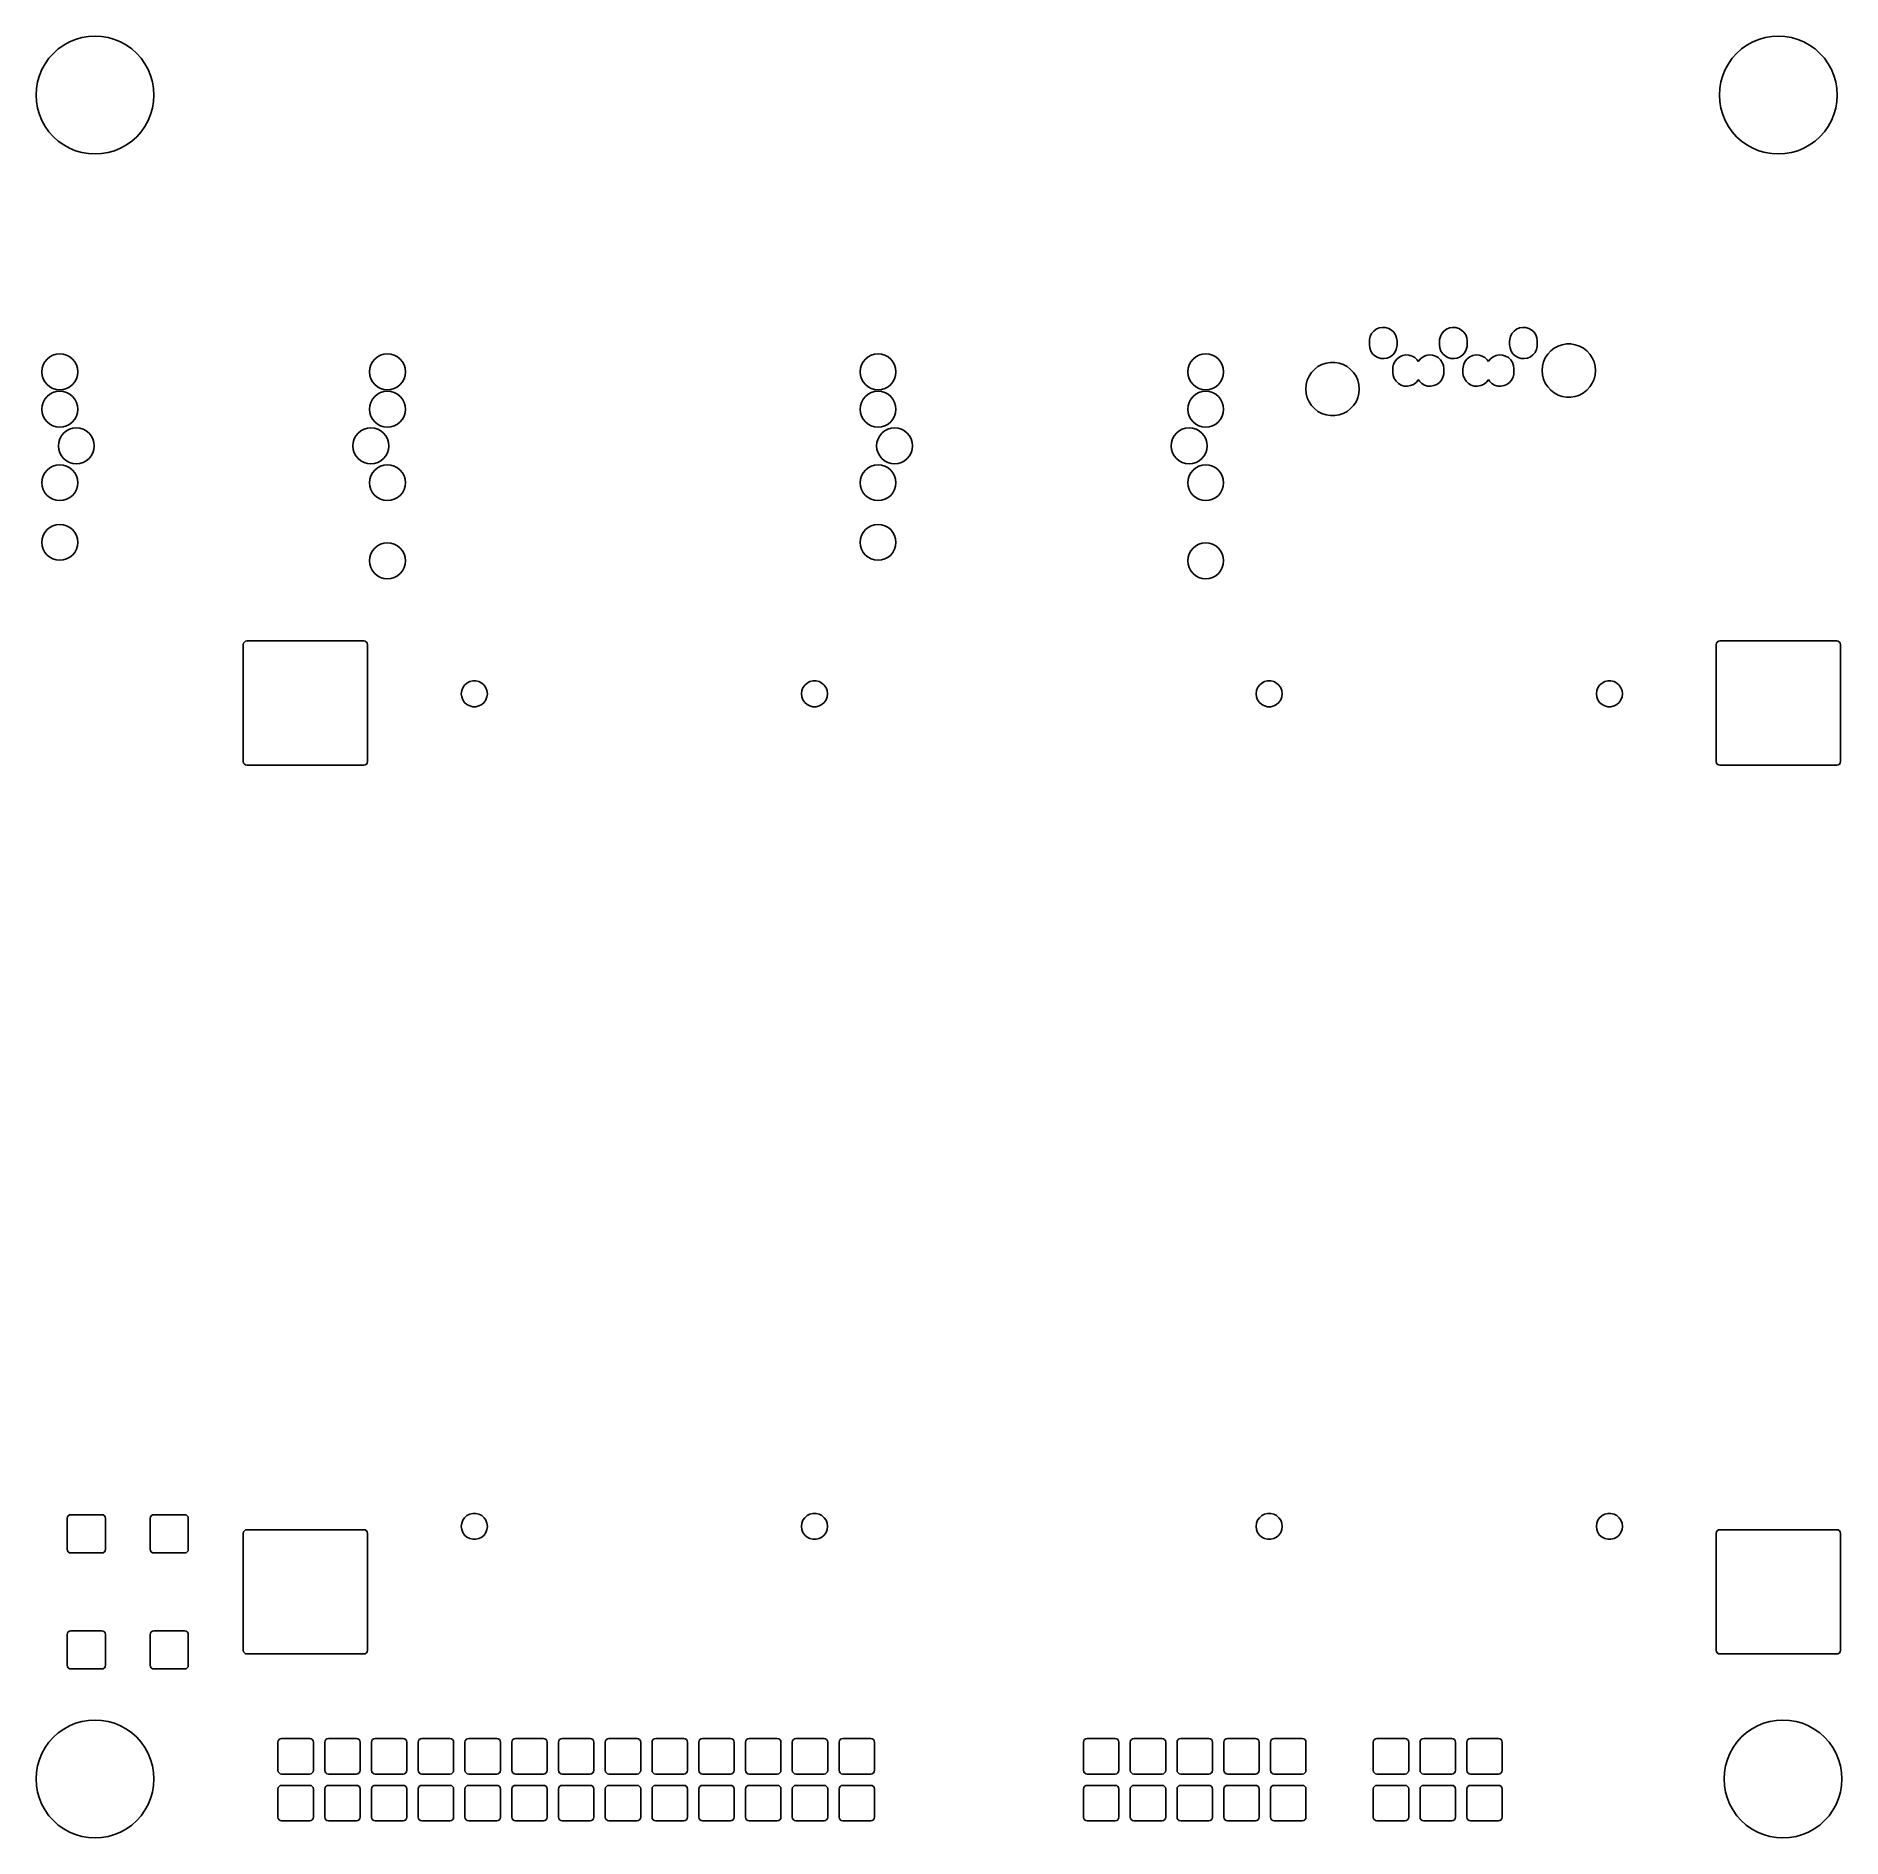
# Model space of a CAD drawing. Extents: x 0.07 to 3.94, y 0.07 to 3.93.
import ezdxf

# ---------------------------------------------------------------- set-up
doc = ezdxf.new("R2010")
doc.units = 0
doc.header["$MEASUREMENT"] = 0
doc.layers.add('BLACK', color=7, linetype='CONTINUOUS')

msp = doc.modelspace()

# ---------------------------------------------------------------- linework, layer by layer
at = {"layer": 'BLACK', "linetype": 'CONTINUOUS'}
for p, q in [((0.12145, 3.8985), (0.132972, 3.90667)), ((0.132972, 3.90667), (0.145337, 3.91351)), ((0.145337, 3.91351), (0.15839, 3.91891)), ((0.15839, 3.91891), (0.171966, 3.92283)), ((0.171966, 3.92283), (0.185894, 3.92519)), ((0.185894, 3.92519), (0.2, 3.92598)), ((0.2, 3.92598), (0.214106, 3.92519)), ((0.214106, 3.92519), (0.228034, 3.92283)), ((0.228034, 3.92283), (0.24161, 3.91891)), ((0.24161, 3.91891), (0.254663, 3.91351)), ((0.254663, 3.91351), (0.267028, 3.90667)), ((0.267028, 3.90667), (0.27855, 3.8985)), ((3.72145, 3.8985), (3.73297, 3.90667)), ((3.73297, 3.90667), (3.74534, 3.91351)), ((3.74534, 3.91351), (3.75839, 3.91891)), ((3.75839, 3.91891), (3.77197, 3.92283)), ((3.77197, 3.92283), (3.78589, 3.92519)), ((3.78589, 3.92519), (3.8, 3.92598)), ((3.8, 3.92598), (3.81411, 3.92519)), ((3.81411, 3.92519), (3.82803, 3.92283)), ((3.82803, 3.92283), (3.84161, 3.91891)), ((3.84161, 3.91891), (3.85466, 3.91351)), ((3.85466, 3.91351), (3.86703, 3.90667)), ((3.86703, 3.90667), (3.87855, 3.8985)), ((0.086492, 3.85466), (0.093326, 3.86703)), ((0.093326, 3.86703), (0.101502, 3.87855)), ((0.101502, 3.87855), (0.110916, 3.88908)), ((0.110916, 3.88908), (0.12145, 3.8985)), ((0.27855, 3.8985), (0.289084, 3.88908)), ((0.289084, 3.88908), (0.298498, 3.87855)), ((0.298498, 3.87855), (0.306674, 3.86703)), ((0.306674, 3.86703), (0.313508, 3.85466)), ((3.68649, 3.85466), (3.69333, 3.86703)), ((3.69333, 3.86703), (3.7015, 3.87855)), ((3.7015, 3.87855), (3.71092, 3.88908)), ((3.71092, 3.88908), (3.72145, 3.8985)), ((3.87855, 3.8985), (3.88908, 3.88908)), ((3.88908, 3.88908), (3.8985, 3.87855)), ((3.8985, 3.87855), (3.90667, 3.86703)), ((3.90667, 3.86703), (3.91351, 3.85466)), ((0.074808, 3.81411), (0.077174, 3.82803)), ((0.077174, 3.82803), (0.081086, 3.84161)), ((0.081086, 3.84161), (0.086492, 3.85466)), ((0.313508, 3.85466), (0.318914, 3.84161)), ((0.318914, 3.84161), (0.322826, 3.82803)), ((0.322826, 3.82803), (0.325192, 3.81411)), ((3.67481, 3.81411), (3.67717, 3.82803)), ((3.67717, 3.82803), (3.68109, 3.84161)), ((3.68109, 3.84161), (3.68649, 3.85466)), ((3.91351, 3.85466), (3.91891, 3.84161)), ((3.91891, 3.84161), (3.92283, 3.82803)), ((3.92283, 3.82803), (3.92519, 3.81411)), ((0.074016, 3.8), (0.074808, 3.81411)), ((0.074808, 3.78589), (0.074016, 3.8)), ((0.077174, 3.77197), (0.074808, 3.78589)), ((0.325192, 3.78589), (0.322826, 3.77197)), ((0.325192, 3.81411), (0.325984, 3.8)), ((0.325984, 3.8), (0.325192, 3.78589)), ((3.67402, 3.8), (3.67481, 3.81411)), ((3.67481, 3.78589), (3.67402, 3.8)), ((3.67717, 3.77197), (3.67481, 3.78589)), ((3.92519, 3.78589), (3.92283, 3.77197)), ((3.92519, 3.81411), (3.92598, 3.8)), ((3.92598, 3.8), (3.92519, 3.78589)), ((0.081086, 3.75839), (0.077174, 3.77197)), ((0.086492, 3.74534), (0.081086, 3.75839)), ((0.318914, 3.75839), (0.313508, 3.74534)), ((0.322826, 3.77197), (0.318914, 3.75839)), ((3.68109, 3.75839), (3.67717, 3.77197)), ((3.68649, 3.74534), (3.68109, 3.75839)), ((3.91891, 3.75839), (3.91351, 3.74534)), ((3.92283, 3.77197), (3.91891, 3.75839)), ((0.093326, 3.73297), (0.086492, 3.74534)), ((0.101502, 3.72145), (0.093326, 3.73297)), ((0.110916, 3.71092), (0.101502, 3.72145)), ((0.12145, 3.7015), (0.110916, 3.71092)), ((0.289084, 3.71092), (0.27855, 3.7015)), ((0.298498, 3.72145), (0.289084, 3.71092)), ((0.306674, 3.73297), (0.298498, 3.72145)), ((0.313508, 3.74534), (0.306674, 3.73297)), ((3.69333, 3.73297), (3.68649, 3.74534)), ((3.7015, 3.72145), (3.69333, 3.73297)), ((3.71092, 3.71092), (3.7015, 3.72145)), ((3.72145, 3.7015), (3.71092, 3.71092)), ((3.88908, 3.71092), (3.87855, 3.7015)), ((3.8985, 3.72145), (3.88908, 3.71092)), ((3.90667, 3.73297), (3.8985, 3.72145)), ((3.91351, 3.74534), (3.90667, 3.73297)), ((0.132972, 3.69333), (0.12145, 3.7015)), ((0.145337, 3.68649), (0.132972, 3.69333)), ((0.15839, 3.68109), (0.145337, 3.68649)), ((0.171966, 3.67717), (0.15839, 3.68109)), ((0.185894, 3.67481), (0.171966, 3.67717)), ((0.2, 3.67402), (0.185894, 3.67481)), ((0.214106, 3.67481), (0.2, 3.67402)), ((0.228034, 3.67717), (0.214106, 3.67481)), ((0.24161, 3.68109), (0.228034, 3.67717)), ((0.254663, 3.68649), (0.24161, 3.68109)), ((0.267028, 3.69333), (0.254663, 3.68649)), ((0.27855, 3.7015), (0.267028, 3.69333)), ((3.73297, 3.69333), (3.72145, 3.7015)), ((3.74534, 3.68649), (3.73297, 3.69333)), ((3.75839, 3.68109), (3.74534, 3.68649)), ((3.77197, 3.67717), (3.75839, 3.68109)), ((3.78589, 3.67481), (3.77197, 3.67717)), ((3.8, 3.67402), (3.78589, 3.67481)), ((3.81411, 3.67481), (3.8, 3.67402)), ((3.82803, 3.67717), (3.81411, 3.67481)), ((3.84161, 3.68109), (3.82803, 3.67717)), ((3.85466, 3.68649), (3.84161, 3.68109)), ((3.86703, 3.69333), (3.85466, 3.68649)), ((3.87855, 3.7015), (3.86703, 3.69333)), ((2.92567, 3.27736), (2.92725, 3.28404)), ((2.92725, 3.28404), (2.93033, 3.29016)), ((2.93033, 3.29016), (2.93474, 3.29541)), ((2.93474, 3.29541), (2.94024, 3.29951)), ((2.94024, 3.29951), (2.94653, 3.30222)), ((2.94653, 3.30222), (2.95328, 3.30341)), ((2.95328, 3.30341), (2.96013, 3.30302)), ((2.96013, 3.30302), (2.9667, 3.30105)), ((2.9667, 3.30105), (2.97263, 3.29762)), ((2.97263, 3.29762), (2.97762, 3.29292)), ((2.97762, 3.29292), (2.98139, 3.28719)), ((2.98139, 3.28719), (2.98373, 3.28075)), ((3.07567, 3.27736), (3.07725, 3.28404)), ((3.07725, 3.28404), (3.08033, 3.29016)), ((3.08033, 3.29016), (3.08474, 3.29541)), ((3.08474, 3.29541), (3.09024, 3.29951)), ((3.09024, 3.29951), (3.09653, 3.30222)), ((3.09653, 3.30222), (3.10328, 3.30341)), ((3.10328, 3.30341), (3.11013, 3.30302)), ((3.11013, 3.30302), (3.1167, 3.30105)), ((3.1167, 3.30105), (3.12263, 3.29762)), ((3.12263, 3.29762), (3.12762, 3.29292)), ((3.12762, 3.29292), (3.13139, 3.28719)), ((3.13139, 3.28719), (3.13373, 3.28075)), ((3.22567, 3.27736), (3.22725, 3.28404)), ((3.22725, 3.28404), (3.23033, 3.29016)), ((3.23033, 3.29016), (3.23474, 3.29541)), ((3.23474, 3.29541), (3.24024, 3.29951)), ((3.24024, 3.29951), (3.24653, 3.30222)), ((3.24653, 3.30222), (3.25328, 3.30341)), ((3.25328, 3.30341), (3.26013, 3.30302)), ((3.26013, 3.30302), (3.2667, 3.30105)), ((3.2667, 3.30105), (3.27263, 3.29762)), ((3.27263, 3.29762), (3.27762, 3.29292)), ((3.27762, 3.29292), (3.28139, 3.28719)), ((3.28139, 3.28719), (3.28373, 3.28075)), ((0.109917, 3.24373), (0.117118, 3.24592)), ((0.117118, 3.24592), (0.124606, 3.24665)), ((0.124606, 3.24665), (0.132095, 3.24592)), ((0.132095, 3.24592), (0.139296, 3.24373)), ((0.810704, 3.24373), (0.817905, 3.24592)), ((0.817905, 3.24592), (0.825394, 3.24665)), ((0.825394, 3.24665), (0.832882, 3.24592)), ((0.832882, 3.24592), (0.840083, 3.24373)), ((1.85992, 3.24373), (1.86712, 3.24592)), ((1.86712, 3.24592), (1.87461, 3.24665)), ((1.87461, 3.24665), (1.88209, 3.24592)), ((1.88209, 3.24592), (1.8893, 3.24373)), ((2.5607, 3.24373), (2.56791, 3.24592)), ((2.56791, 3.24592), (2.57539, 3.24665)), ((2.57539, 3.24665), (2.58288, 3.24592)), ((2.58288, 3.24592), (2.59008, 3.24373)), ((2.92547, 3.27394), (2.92567, 3.27736)), ((2.92547, 3.26606), (2.92547, 3.27394)), ((2.92627, 3.25925), (2.92547, 3.26606)), ((2.92861, 3.25281), (2.92627, 3.25925)), ((2.93238, 3.24708), (2.92861, 3.25281)), ((2.93737, 3.24238), (2.93238, 3.24708)), ((2.97526, 3.24459), (2.96976, 3.24049)), ((2.97967, 3.24984), (2.97526, 3.24459)), ((2.98275, 3.25596), (2.97967, 3.24984)), ((2.98433, 3.26264), (2.98275, 3.25596)), ((2.98373, 3.28075), (2.98453, 3.27394)), ((2.98453, 3.26606), (2.98433, 3.26264)), ((2.98453, 3.27394), (2.98453, 3.26606)), ((2.99653, 3.24317), (3.00328, 3.24436)), ((3.00328, 3.24436), (3.01013, 3.24396)), ((3.04653, 3.24317), (3.05328, 3.24436)), ((3.05328, 3.24436), (3.06013, 3.24396)), ((3.07547, 3.27394), (3.07567, 3.27736)), ((3.07547, 3.26606), (3.07547, 3.27394)), ((3.07627, 3.25925), (3.07547, 3.26606)), ((3.07861, 3.25281), (3.07627, 3.25925)), ((3.08238, 3.24708), (3.07861, 3.25281)), ((3.08737, 3.24238), (3.08238, 3.24708)), ((3.12526, 3.24459), (3.11976, 3.24049)), ((3.12967, 3.24984), (3.12526, 3.24459)), ((3.13275, 3.25596), (3.12967, 3.24984)), ((3.13433, 3.26264), (3.13275, 3.25596)), ((3.13373, 3.28075), (3.13453, 3.27394)), ((3.13453, 3.26606), (3.13433, 3.26264)), ((3.13453, 3.27394), (3.13453, 3.26606)), ((3.14653, 3.24317), (3.15328, 3.24436)), ((3.15328, 3.24436), (3.16013, 3.24396)), ((3.19653, 3.24317), (3.20328, 3.24436)), ((3.20328, 3.24436), (3.21013, 3.24396)), ((3.22547, 3.27394), (3.22567, 3.27736)), ((3.22547, 3.26606), (3.22547, 3.27394)), ((3.22627, 3.25925), (3.22547, 3.26606)), ((3.22861, 3.25281), (3.22627, 3.25925)), ((3.23238, 3.24708), (3.22861, 3.25281)), ((3.23737, 3.24238), (3.23238, 3.24708)), ((3.27526, 3.24459), (3.26976, 3.24049)), ((3.27967, 3.24984), (3.27526, 3.24459)), ((3.28275, 3.25596), (3.27967, 3.24984)), ((3.28433, 3.26264), (3.28275, 3.25596)), ((3.28373, 3.28075), (3.28453, 3.27394)), ((3.28453, 3.26606), (3.28433, 3.26264)), ((3.28453, 3.27394), (3.28453, 3.26606)), ((3.30164, 3.23812), (3.3068, 3.24601)), ((3.3068, 3.24601), (3.31319, 3.25294)), ((3.31319, 3.25294), (3.32063, 3.25874)), ((3.32063, 3.25874), (3.32892, 3.26322)), ((3.32892, 3.26322), (3.33784, 3.26628)), ((3.33784, 3.26628), (3.34714, 3.26784)), ((3.34714, 3.26784), (3.35656, 3.26784)), ((3.35656, 3.26784), (3.36586, 3.26628)), ((3.36586, 3.26628), (3.37478, 3.26322)), ((3.37478, 3.26322), (3.38307, 3.25874)), ((3.38307, 3.25874), (3.39051, 3.25294)), ((3.39051, 3.25294), (3.3969, 3.24601)), ((3.3969, 3.24601), (3.40206, 3.23812)), ((0.086221, 3.20827), (0.086958, 3.21576)), ((0.086958, 3.20078), (0.086221, 3.20827)), ((0.086958, 3.21576), (0.089142, 3.22296)), ((0.089142, 3.22296), (0.09269, 3.22959)), ((0.09269, 3.22959), (0.097463, 3.23541)), ((0.097463, 3.23541), (0.10328, 3.24018)), ((0.10328, 3.24018), (0.109917, 3.24373)), ((0.139296, 3.24373), (0.145932, 3.24018)), ((0.145932, 3.24018), (0.151749, 3.23541)), ((0.151749, 3.23541), (0.156523, 3.22959)), ((0.156523, 3.22959), (0.16007, 3.22296)), ((0.16007, 3.22296), (0.162255, 3.21576)), ((0.162255, 3.21576), (0.162992, 3.20827)), ((0.162992, 3.20827), (0.162255, 3.20078)), ((0.787008, 3.20827), (0.787745, 3.21576)), ((0.787745, 3.20078), (0.787008, 3.20827)), ((0.787745, 3.21576), (0.78993, 3.22296)), ((0.78993, 3.22296), (0.793477, 3.22959)), ((0.793477, 3.22959), (0.798251, 3.23541)), ((0.798251, 3.23541), (0.804068, 3.24018)), ((0.804068, 3.24018), (0.810704, 3.24373)), ((0.840083, 3.24373), (0.84672, 3.24018)), ((0.84672, 3.24018), (0.852537, 3.23541)), ((0.852537, 3.23541), (0.85731, 3.22959)), ((0.85731, 3.22959), (0.860858, 3.22296)), ((0.860858, 3.22296), (0.863042, 3.21576)), ((0.863042, 3.21576), (0.86378, 3.20827)), ((0.86378, 3.20827), (0.863042, 3.20078)), ((1.83622, 3.20827), (1.83696, 3.21576)), ((1.83696, 3.20078), (1.83622, 3.20827)), ((1.83696, 3.21576), (1.83914, 3.22296)), ((1.83914, 3.22296), (1.84269, 3.22959)), ((1.84269, 3.22959), (1.84746, 3.23541)), ((1.84746, 3.23541), (1.85328, 3.24018)), ((1.85328, 3.24018), (1.85992, 3.24373)), ((1.8893, 3.24373), (1.89593, 3.24018)), ((1.89593, 3.24018), (1.90175, 3.23541)), ((1.90175, 3.23541), (1.90652, 3.22959)), ((1.90652, 3.22959), (1.91007, 3.22296)), ((1.91007, 3.22296), (1.91225, 3.21576)), ((1.91225, 3.21576), (1.91299, 3.20827)), ((1.91299, 3.20827), (1.91225, 3.20078)), ((2.53701, 3.20827), (2.53775, 3.21576)), ((2.53775, 3.20078), (2.53701, 3.20827)), ((2.53775, 3.21576), (2.53993, 3.22296)), ((2.53993, 3.22296), (2.54348, 3.22959)), ((2.54348, 3.22959), (2.54825, 3.23541)), ((2.54825, 3.23541), (2.55407, 3.24018)), ((2.55407, 3.24018), (2.5607, 3.24373)), ((2.59008, 3.24373), (2.59672, 3.24018)), ((2.59672, 3.24018), (2.60254, 3.23541)), ((2.60254, 3.23541), (2.60731, 3.22959)), ((2.60731, 3.22959), (2.61086, 3.22296)), ((2.61086, 3.22296), (2.61304, 3.21576)), ((2.61304, 3.21576), (2.61378, 3.20827)), ((2.61378, 3.20827), (2.61304, 3.20078)), ((2.79653, 3.19875), (2.80168, 3.20664)), ((2.80168, 3.20664), (2.80807, 3.21357)), ((2.80807, 3.21357), (2.81551, 3.21937)), ((2.81551, 3.21937), (2.8238, 3.22385)), ((2.8238, 3.22385), (2.83272, 3.22691)), ((2.83272, 3.22691), (2.84202, 3.22847)), ((2.84202, 3.22847), (2.85145, 3.22847)), ((2.85145, 3.22847), (2.86075, 3.22691)), ((2.86075, 3.22691), (2.86966, 3.22385)), ((2.86966, 3.22385), (2.87796, 3.21937)), ((2.87796, 3.21937), (2.8854, 3.21357)), ((2.8854, 3.21357), (2.89178, 3.20664)), ((2.89178, 3.20664), (2.89694, 3.19875)), ((2.9433, 3.23895), (2.93737, 3.24238)), ((2.94987, 3.23698), (2.9433, 3.23895)), ((2.95672, 3.23659), (2.94987, 3.23698)), ((2.96347, 3.23778), (2.95672, 3.23659)), ((2.96976, 3.24049), (2.96347, 3.23778)), ((2.97547, 3.21488), (2.97567, 3.21831)), ((2.97547, 3.20701), (2.97547, 3.21488)), ((2.97627, 3.2002), (2.97547, 3.20701)), ((2.97567, 3.21831), (2.97725, 3.22498)), ((2.97725, 3.22498), (2.98033, 3.23111)), ((2.98033, 3.23111), (2.98474, 3.23636)), ((2.98474, 3.23636), (2.99024, 3.24045)), ((2.99024, 3.24045), (2.99653, 3.24317)), ((3.01013, 3.24396), (3.0167, 3.24199)), ((3.0167, 3.24199), (3.02263, 3.23857)), ((3.02263, 3.23857), (3.02762, 3.23386)), ((3.02762, 3.23386), (3.02994, 3.23033)), ((3.02994, 3.23033), (3.03033, 3.23111)), ((3.03033, 3.23111), (3.03474, 3.23636)), ((3.03474, 3.23636), (3.04024, 3.24045)), ((3.04024, 3.24045), (3.04653, 3.24317)), ((3.06013, 3.24396), (3.0667, 3.24199)), ((3.0667, 3.24199), (3.07263, 3.23857)), ((3.07263, 3.23857), (3.07762, 3.23386)), ((3.07762, 3.23386), (3.08139, 3.22813)), ((3.08139, 3.22813), (3.08373, 3.22169)), ((3.08373, 3.22169), (3.08453, 3.21488)), ((3.08453, 3.20701), (3.08433, 3.20358)), ((3.08453, 3.21488), (3.08453, 3.20701)), ((3.0933, 3.23895), (3.08737, 3.24238)), ((3.09987, 3.23698), (3.0933, 3.23895)), ((3.10672, 3.23659), (3.09987, 3.23698)), ((3.11347, 3.23778), (3.10672, 3.23659)), ((3.11976, 3.24049), (3.11347, 3.23778)), ((3.12547, 3.21488), (3.12567, 3.21831)), ((3.12547, 3.20701), (3.12547, 3.21488)), ((3.12627, 3.2002), (3.12547, 3.20701)), ((3.12567, 3.21831), (3.12725, 3.22498)), ((3.12725, 3.22498), (3.13033, 3.23111)), ((3.13033, 3.23111), (3.13474, 3.23636)), ((3.13474, 3.23636), (3.14024, 3.24045)), ((3.14024, 3.24045), (3.14653, 3.24317)), ((3.16013, 3.24396), (3.1667, 3.24199)), ((3.1667, 3.24199), (3.17263, 3.23857)), ((3.17263, 3.23857), (3.17762, 3.23386)), ((3.17762, 3.23386), (3.17994, 3.23033)), ((3.17994, 3.23033), (3.18033, 3.23111)), ((3.18033, 3.23111), (3.18474, 3.23636)), ((3.18474, 3.23636), (3.19024, 3.24045)), ((3.19024, 3.24045), (3.19653, 3.24317)), ((3.21013, 3.24396), (3.2167, 3.24199)), ((3.2167, 3.24199), (3.22263, 3.23857)), ((3.22263, 3.23857), (3.22762, 3.23386)), ((3.22762, 3.23386), (3.23139, 3.22813)), ((3.23139, 3.22813), (3.23373, 3.22169)), ((3.23373, 3.22169), (3.23453, 3.21488)), ((3.23453, 3.20701), (3.23433, 3.20358)), ((3.23453, 3.21488), (3.23453, 3.20701)), ((3.2433, 3.23895), (3.23737, 3.24238)), ((3.24987, 3.23698), (3.2433, 3.23895)), ((3.25672, 3.23659), (3.24987, 3.23698)), ((3.26347, 3.23778), (3.25672, 3.23659)), ((3.26976, 3.24049), (3.26347, 3.23778)), ((3.29476, 3.21094), (3.29554, 3.22034)), ((3.29554, 3.20155), (3.29476, 3.21094)), ((3.29554, 3.22034), (3.29786, 3.22948)), ((3.29786, 3.22948), (3.30164, 3.23812)), ((3.40206, 3.23812), (3.40584, 3.22948)), ((3.40584, 3.22948), (3.40816, 3.22034)), ((3.40816, 3.22034), (3.40894, 3.21094)), ((3.40894, 3.21094), (3.40816, 3.20155)), ((0.089142, 3.19358), (0.086958, 3.20078)), ((0.09269, 3.18694), (0.089142, 3.19358)), ((0.097463, 3.18112), (0.09269, 3.18694)), ((0.10328, 3.17635), (0.097463, 3.18112)), ((0.109917, 3.1728), (0.10328, 3.17635)), ((0.117118, 3.17062), (0.109917, 3.1728)), ((0.124606, 3.16988), (0.117118, 3.17062)), ((0.132095, 3.17062), (0.124606, 3.16988)), ((0.139296, 3.1728), (0.132095, 3.17062)), ((0.145932, 3.17635), (0.139296, 3.1728)), ((0.151749, 3.18112), (0.145932, 3.17635)), ((0.156523, 3.18694), (0.151749, 3.18112)), ((0.16007, 3.19358), (0.156523, 3.18694)), ((0.162255, 3.20078), (0.16007, 3.19358)), ((0.78993, 3.19358), (0.787745, 3.20078)), ((0.793477, 3.18694), (0.78993, 3.19358)), ((0.798251, 3.18112), (0.793477, 3.18694)), ((0.804068, 3.17635), (0.798251, 3.18112)), ((0.810704, 3.1728), (0.804068, 3.17635)), ((0.817905, 3.17062), (0.810704, 3.1728)), ((0.825394, 3.16988), (0.817905, 3.17062)), ((0.832882, 3.17062), (0.825394, 3.16988)), ((0.840083, 3.1728), (0.832882, 3.17062)), ((0.84672, 3.17635), (0.840083, 3.1728)), ((0.852537, 3.18112), (0.84672, 3.17635)), ((0.85731, 3.18694), (0.852537, 3.18112)), ((0.860858, 3.19358), (0.85731, 3.18694)), ((0.863042, 3.20078), (0.860858, 3.19358)), ((1.83914, 3.19358), (1.83696, 3.20078)), ((1.84269, 3.18694), (1.83914, 3.19358)), ((1.84746, 3.18112), (1.84269, 3.18694)), ((1.85328, 3.17635), (1.84746, 3.18112)), ((1.85992, 3.1728), (1.85328, 3.17635)), ((1.86712, 3.17062), (1.85992, 3.1728)), ((1.87461, 3.16988), (1.86712, 3.17062)), ((1.88209, 3.17062), (1.87461, 3.16988)), ((1.8893, 3.1728), (1.88209, 3.17062)), ((1.89593, 3.17635), (1.8893, 3.1728)), ((1.90175, 3.18112), (1.89593, 3.17635)), ((1.90652, 3.18694), (1.90175, 3.18112)), ((1.91007, 3.19358), (1.90652, 3.18694)), ((1.91225, 3.20078), (1.91007, 3.19358)), ((2.53993, 3.19358), (2.53775, 3.20078)), ((2.54348, 3.18694), (2.53993, 3.19358)), ((2.54825, 3.18112), (2.54348, 3.18694)), ((2.55407, 3.17635), (2.54825, 3.18112)), ((2.5607, 3.1728), (2.55407, 3.17635)), ((2.56791, 3.17062), (2.5607, 3.1728)), ((2.57539, 3.16988), (2.56791, 3.17062)), ((2.58288, 3.17062), (2.57539, 3.16988)), ((2.59008, 3.1728), (2.58288, 3.17062)), ((2.59672, 3.17635), (2.59008, 3.1728)), ((2.60254, 3.18112), (2.59672, 3.17635)), ((2.60731, 3.18694), (2.60254, 3.18112)), ((2.61086, 3.19358), (2.60731, 3.18694)), ((2.61304, 3.20078), (2.61086, 3.19358)), ((2.78965, 3.17157), (2.79042, 3.18097)), ((2.79042, 3.16218), (2.78965, 3.17157)), ((2.79042, 3.18097), (2.79274, 3.19011)), ((2.79274, 3.19011), (2.79653, 3.19875)), ((2.89694, 3.19875), (2.90073, 3.19011)), ((2.90073, 3.19011), (2.90304, 3.18097)), ((2.90304, 3.18097), (2.90382, 3.17157)), ((2.90382, 3.17157), (2.90304, 3.16218)), ((2.97861, 3.19376), (2.97627, 3.2002)), ((2.98238, 3.18803), (2.97861, 3.19376)), ((2.98737, 3.18332), (2.98238, 3.18803)), ((2.9933, 3.1799), (2.98737, 3.18332)), ((2.99987, 3.17793), (2.9933, 3.1799)), ((3.00672, 3.17753), (2.99987, 3.17793)), ((3.01347, 3.17872), (3.00672, 3.17753)), ((3.01976, 3.18144), (3.01347, 3.17872)), ((3.02526, 3.18553), (3.01976, 3.18144)), ((3.02967, 3.19078), (3.02526, 3.18553)), ((3.03006, 3.19156), (3.02967, 3.19078)), ((3.03238, 3.18803), (3.03006, 3.19156)), ((3.03737, 3.18332), (3.03238, 3.18803)), ((3.0433, 3.1799), (3.03737, 3.18332)), ((3.04987, 3.17793), (3.0433, 3.1799)), ((3.05672, 3.17753), (3.04987, 3.17793)), ((3.06347, 3.17872), (3.05672, 3.17753)), ((3.06976, 3.18144), (3.06347, 3.17872)), ((3.07526, 3.18553), (3.06976, 3.18144)), ((3.07967, 3.19078), (3.07526, 3.18553)), ((3.08275, 3.19691), (3.07967, 3.19078)), ((3.08433, 3.20358), (3.08275, 3.19691)), ((3.12861, 3.19376), (3.12627, 3.2002)), ((3.13238, 3.18803), (3.12861, 3.19376)), ((3.13737, 3.18332), (3.13238, 3.18803)), ((3.1433, 3.1799), (3.13737, 3.18332)), ((3.14987, 3.17793), (3.1433, 3.1799)), ((3.15672, 3.17753), (3.14987, 3.17793)), ((3.16347, 3.17872), (3.15672, 3.17753)), ((3.16976, 3.18144), (3.16347, 3.17872)), ((3.17526, 3.18553), (3.16976, 3.18144)), ((3.17967, 3.19078), (3.17526, 3.18553)), ((3.18006, 3.19156), (3.17967, 3.19078)), ((3.18238, 3.18803), (3.18006, 3.19156)), ((3.18737, 3.18332), (3.18238, 3.18803)), ((3.1933, 3.1799), (3.18737, 3.18332)), ((3.19987, 3.17793), (3.1933, 3.1799)), ((3.20672, 3.17753), (3.19987, 3.17793)), ((3.21347, 3.17872), (3.20672, 3.17753)), ((3.21976, 3.18144), (3.21347, 3.17872)), ((3.22526, 3.18553), (3.21976, 3.18144)), ((3.22967, 3.19078), (3.22526, 3.18553)), ((3.23275, 3.19691), (3.22967, 3.19078)), ((3.23433, 3.20358), (3.23275, 3.19691)), ((3.29786, 3.19241), (3.29554, 3.20155)), ((3.30164, 3.18377), (3.29786, 3.19241)), ((3.3068, 3.17588), (3.30164, 3.18377)), ((3.31319, 3.16894), (3.3068, 3.17588)), ((3.32063, 3.16315), (3.31319, 3.16894)), ((3.39051, 3.16894), (3.38307, 3.16315)), ((3.3969, 3.17588), (3.39051, 3.16894)), ((3.40206, 3.18377), (3.3969, 3.17588)), ((3.40584, 3.19241), (3.40206, 3.18377)), ((3.40816, 3.20155), (3.40584, 3.19241)), ((0.086221, 3.12835), (0.086958, 3.13583)), ((0.086958, 3.12086), (0.086221, 3.12835)), ((0.086958, 3.13583), (0.089142, 3.14304)), ((0.089142, 3.14304), (0.09269, 3.14967)), ((0.09269, 3.14967), (0.097463, 3.15549)), ((0.097463, 3.15549), (0.10328, 3.16026)), ((0.10328, 3.16026), (0.109917, 3.16381)), ((0.109917, 3.16381), (0.117118, 3.16599)), ((0.117118, 3.16599), (0.124606, 3.16673)), ((0.124606, 3.16673), (0.132095, 3.16599)), ((0.132095, 3.16599), (0.139296, 3.16381)), ((0.139296, 3.16381), (0.145932, 3.16026)), ((0.145932, 3.16026), (0.151749, 3.15549)), ((0.151749, 3.15549), (0.156523, 3.14967)), ((0.156523, 3.14967), (0.16007, 3.14304)), ((0.16007, 3.14304), (0.162255, 3.13583)), ((0.162255, 3.13583), (0.162992, 3.12835)), ((0.162992, 3.12835), (0.162255, 3.12086)), ((0.787008, 3.12835), (0.787745, 3.13583)), ((0.787745, 3.12086), (0.787008, 3.12835)), ((0.787745, 3.13583), (0.78993, 3.14304)), ((0.78993, 3.14304), (0.793477, 3.14967)), ((0.793477, 3.14967), (0.798251, 3.15549)), ((0.798251, 3.15549), (0.804068, 3.16026)), ((0.804068, 3.16026), (0.810704, 3.16381)), ((0.810704, 3.16381), (0.817905, 3.16599)), ((0.817905, 3.16599), (0.825394, 3.16673)), ((0.825394, 3.16673), (0.832882, 3.16599)), ((0.832882, 3.16599), (0.840083, 3.16381)), ((0.840083, 3.16381), (0.84672, 3.16026)), ((0.84672, 3.16026), (0.852537, 3.15549)), ((0.852537, 3.15549), (0.85731, 3.14967)), ((0.85731, 3.14967), (0.860858, 3.14304)), ((0.860858, 3.14304), (0.863042, 3.13583)), ((0.863042, 3.13583), (0.86378, 3.12835)), ((0.86378, 3.12835), (0.863042, 3.12086)), ((1.83622, 3.12835), (1.83696, 3.13583)), ((1.83696, 3.12086), (1.83622, 3.12835)), ((1.83696, 3.13583), (1.83914, 3.14304)), ((1.83914, 3.14304), (1.84269, 3.14967)), ((1.84269, 3.14967), (1.84746, 3.15549)), ((1.84746, 3.15549), (1.85328, 3.16026)), ((1.85328, 3.16026), (1.85992, 3.16381)), ((1.85992, 3.16381), (1.86712, 3.16599)), ((1.86712, 3.16599), (1.87461, 3.16673)), ((1.87461, 3.16673), (1.88209, 3.16599)), ((1.88209, 3.16599), (1.8893, 3.16381)), ((1.8893, 3.16381), (1.89593, 3.16026)), ((1.89593, 3.16026), (1.90175, 3.15549)), ((1.90175, 3.15549), (1.90652, 3.14967)), ((1.90652, 3.14967), (1.91007, 3.14304)), ((1.91007, 3.14304), (1.91225, 3.13583)), ((1.91225, 3.13583), (1.91299, 3.12835)), ((1.91299, 3.12835), (1.91225, 3.12086)), ((2.53701, 3.12835), (2.53775, 3.13583)), ((2.53775, 3.12086), (2.53701, 3.12835)), ((2.53775, 3.13583), (2.53993, 3.14304)), ((2.53993, 3.14304), (2.54348, 3.14967)), ((2.54348, 3.14967), (2.54825, 3.15549)), ((2.54825, 3.15549), (2.55407, 3.16026)), ((2.55407, 3.16026), (2.5607, 3.16381)), ((2.5607, 3.16381), (2.56791, 3.16599)), ((2.56791, 3.16599), (2.57539, 3.16673)), ((2.57539, 3.16673), (2.58288, 3.16599)), ((2.58288, 3.16599), (2.59008, 3.16381)), ((2.59008, 3.16381), (2.59672, 3.16026)), ((2.59672, 3.16026), (2.60254, 3.15549)), ((2.60254, 3.15549), (2.60731, 3.14967)), ((2.60731, 3.14967), (2.61086, 3.14304)), ((2.61086, 3.14304), (2.61304, 3.13583)), ((2.61304, 3.13583), (2.61378, 3.12835)), ((2.61378, 3.12835), (2.61304, 3.12086)), ((2.79274, 3.15304), (2.79042, 3.16218)), ((2.79653, 3.1444), (2.79274, 3.15304)), ((2.80168, 3.13651), (2.79653, 3.1444)), ((2.80807, 3.12957), (2.80168, 3.13651)), ((2.81551, 3.12378), (2.80807, 3.12957)), ((2.8854, 3.12957), (2.87796, 3.12378)), ((2.89178, 3.13651), (2.8854, 3.12957)), ((2.89694, 3.1444), (2.89178, 3.13651)), ((2.90073, 3.15304), (2.89694, 3.1444)), ((2.90304, 3.16218), (2.90073, 3.15304)), ((3.32892, 3.15867), (3.32063, 3.16315)), ((3.33784, 3.15561), (3.32892, 3.15867)), ((3.34714, 3.15405), (3.33784, 3.15561)), ((3.35656, 3.15405), (3.34714, 3.15405)), ((3.36586, 3.15561), (3.35656, 3.15405)), ((3.37478, 3.15867), (3.36586, 3.15561)), ((3.38307, 3.16315), (3.37478, 3.15867)), ((0.089142, 3.11366), (0.086958, 3.12086)), ((0.09269, 3.10702), (0.089142, 3.11366)), ((0.097463, 3.1012), (0.09269, 3.10702)), ((0.10328, 3.09643), (0.097463, 3.1012)), ((0.109917, 3.09288), (0.10328, 3.09643)), ((0.117118, 3.0907), (0.109917, 3.09288)), ((0.124606, 3.08996), (0.117118, 3.0907)), ((0.132095, 3.0907), (0.124606, 3.08996)), ((0.139296, 3.09288), (0.132095, 3.0907)), ((0.145932, 3.09643), (0.139296, 3.09288)), ((0.151749, 3.1012), (0.145932, 3.09643)), ((0.156523, 3.10702), (0.151749, 3.1012)), ((0.16007, 3.11366), (0.156523, 3.10702)), ((0.162255, 3.12086), (0.16007, 3.11366)), ((0.78993, 3.11366), (0.787745, 3.12086)), ((0.793477, 3.10702), (0.78993, 3.11366)), ((0.798251, 3.1012), (0.793477, 3.10702)), ((0.804068, 3.09643), (0.798251, 3.1012)), ((0.810704, 3.09288), (0.804068, 3.09643)), ((0.817905, 3.0907), (0.810704, 3.09288)), ((0.825394, 3.08996), (0.817905, 3.0907)), ((0.832882, 3.0907), (0.825394, 3.08996)), ((0.840083, 3.09288), (0.832882, 3.0907)), ((0.84672, 3.09643), (0.840083, 3.09288)), ((0.852537, 3.1012), (0.84672, 3.09643)), ((0.85731, 3.10702), (0.852537, 3.1012)), ((0.860858, 3.11366), (0.85731, 3.10702)), ((0.863042, 3.12086), (0.860858, 3.11366)), ((1.83914, 3.11366), (1.83696, 3.12086)), ((1.84269, 3.10702), (1.83914, 3.11366)), ((1.84746, 3.1012), (1.84269, 3.10702)), ((1.85328, 3.09643), (1.84746, 3.1012)), ((1.85992, 3.09288), (1.85328, 3.09643)), ((1.86712, 3.0907), (1.85992, 3.09288)), ((1.87461, 3.08996), (1.86712, 3.0907)), ((1.88209, 3.0907), (1.87461, 3.08996)), ((1.8893, 3.09288), (1.88209, 3.0907)), ((1.89593, 3.09643), (1.8893, 3.09288)), ((1.90175, 3.1012), (1.89593, 3.09643)), ((1.90652, 3.10702), (1.90175, 3.1012)), ((1.91007, 3.11366), (1.90652, 3.10702)), ((1.91225, 3.12086), (1.91007, 3.11366)), ((2.53993, 3.11366), (2.53775, 3.12086)), ((2.54348, 3.10702), (2.53993, 3.11366)), ((2.54825, 3.1012), (2.54348, 3.10702)), ((2.55407, 3.09643), (2.54825, 3.1012)), ((2.5607, 3.09288), (2.55407, 3.09643)), ((2.56791, 3.0907), (2.5607, 3.09288)), ((2.57539, 3.08996), (2.56791, 3.0907)), ((2.58288, 3.0907), (2.57539, 3.08996)), ((2.59008, 3.09288), (2.58288, 3.0907)), ((2.59672, 3.09643), (2.59008, 3.09288)), ((2.60254, 3.1012), (2.59672, 3.09643)), ((2.60731, 3.10702), (2.60254, 3.1012)), ((2.61086, 3.11366), (2.60731, 3.10702)), ((2.61304, 3.12086), (2.61086, 3.11366)), ((2.8238, 3.1193), (2.81551, 3.12378)), ((2.83272, 3.11624), (2.8238, 3.1193)), ((2.84202, 3.11468), (2.83272, 3.11624)), ((2.85145, 3.11468), (2.84202, 3.11468)), ((2.86075, 3.11624), (2.85145, 3.11468)), ((2.86966, 3.1193), (2.86075, 3.11624)), ((2.87796, 3.12378), (2.86966, 3.1193)), ((0.121654, 3.05), (0.122391, 3.05749)), ((0.122391, 3.05749), (0.124575, 3.06469)), ((0.124575, 3.06469), (0.128123, 3.07133)), ((0.128123, 3.07133), (0.132896, 3.07714)), ((0.132896, 3.07714), (0.138713, 3.08192)), ((0.138713, 3.08192), (0.14535, 3.08546)), ((0.14535, 3.08546), (0.152551, 3.08765)), ((0.152551, 3.08765), (0.160039, 3.08839)), ((0.160039, 3.08839), (0.167528, 3.08765)), ((0.167528, 3.08765), (0.174729, 3.08546)), ((0.174729, 3.08546), (0.181365, 3.08192)), ((0.181365, 3.08192), (0.187182, 3.07714)), ((0.187182, 3.07714), (0.191956, 3.07133)), ((0.191956, 3.07133), (0.195503, 3.06469)), ((0.195503, 3.06469), (0.197688, 3.05749)), ((0.197688, 3.05749), (0.198425, 3.05)), ((0.751575, 3.05), (0.752312, 3.05749)), ((0.752312, 3.05749), (0.754497, 3.06469)), ((0.754497, 3.06469), (0.758044, 3.07133)), ((0.758044, 3.07133), (0.762818, 3.07714)), ((0.762818, 3.07714), (0.768635, 3.08192)), ((0.768635, 3.08192), (0.775271, 3.08546)), ((0.775271, 3.08546), (0.782472, 3.08765)), ((0.782472, 3.08765), (0.789961, 3.08839)), ((0.789961, 3.08839), (0.797449, 3.08765)), ((0.797449, 3.08765), (0.80465, 3.08546)), ((0.80465, 3.08546), (0.811287, 3.08192)), ((0.811287, 3.08192), (0.817104, 3.07714)), ((0.817104, 3.07714), (0.821877, 3.07133)), ((0.821877, 3.07133), (0.825425, 3.06469)), ((0.825425, 3.06469), (0.827609, 3.05749)), ((0.827609, 3.05749), (0.828346, 3.05)), ((1.87165, 3.05), (1.87239, 3.05749)), ((1.87239, 3.05749), (1.87458, 3.06469)), ((1.87458, 3.06469), (1.87812, 3.07133)), ((1.87812, 3.07133), (1.8829, 3.07714)), ((1.8829, 3.07714), (1.88871, 3.08192)), ((1.88871, 3.08192), (1.89535, 3.08546)), ((1.89535, 3.08546), (1.90255, 3.08765)), ((1.90255, 3.08765), (1.91004, 3.08839)), ((1.91004, 3.08839), (1.91753, 3.08765)), ((1.91753, 3.08765), (1.92473, 3.08546)), ((1.92473, 3.08546), (1.93137, 3.08192)), ((1.93137, 3.08192), (1.93718, 3.07714)), ((1.93718, 3.07714), (1.94196, 3.07133)), ((1.94196, 3.07133), (1.9455, 3.06469)), ((1.9455, 3.06469), (1.94769, 3.05749)), ((1.94769, 3.05749), (1.94843, 3.05)), ((2.50157, 3.05), (2.50231, 3.05749)), ((2.50231, 3.05749), (2.5045, 3.06469)), ((2.5045, 3.06469), (2.50804, 3.07133)), ((2.50804, 3.07133), (2.51282, 3.07714)), ((2.51282, 3.07714), (2.51863, 3.08192)), ((2.51863, 3.08192), (2.52527, 3.08546)), ((2.52527, 3.08546), (2.53247, 3.08765)), ((2.53247, 3.08765), (2.53996, 3.08839)), ((2.53996, 3.08839), (2.54745, 3.08765)), ((2.54745, 3.08765), (2.55465, 3.08546)), ((2.55465, 3.08546), (2.56129, 3.08192)), ((2.56129, 3.08192), (2.5671, 3.07714)), ((2.5671, 3.07714), (2.57188, 3.07133)), ((2.57188, 3.07133), (2.57542, 3.06469)), ((2.57542, 3.06469), (2.57761, 3.05749)), ((2.57761, 3.05749), (2.57835, 3.05)), ((0.122391, 3.04251), (0.121654, 3.05)), ((0.124575, 3.03531), (0.122391, 3.04251)), ((0.128123, 3.02867), (0.124575, 3.03531)), ((0.132896, 3.02286), (0.128123, 3.02867)), ((0.138713, 3.01808), (0.132896, 3.02286)), ((0.14535, 3.01454), (0.138713, 3.01808)), ((0.152551, 3.01235), (0.14535, 3.01454)), ((0.160039, 3.01161), (0.152551, 3.01235)), ((0.167528, 3.01235), (0.160039, 3.01161)), ((0.174729, 3.01454), (0.167528, 3.01235)), ((0.181365, 3.01808), (0.174729, 3.01454)), ((0.187182, 3.02286), (0.181365, 3.01808)), ((0.191956, 3.02867), (0.187182, 3.02286)), ((0.195503, 3.03531), (0.191956, 3.02867)), ((0.197688, 3.04251), (0.195503, 3.03531)), ((0.198425, 3.05), (0.197688, 3.04251)), ((0.752312, 3.04251), (0.751575, 3.05)), ((0.754497, 3.03531), (0.752312, 3.04251)), ((0.758044, 3.02867), (0.754497, 3.03531)), ((0.762818, 3.02286), (0.758044, 3.02867)), ((0.768635, 3.01808), (0.762818, 3.02286)), ((0.775271, 3.01454), (0.768635, 3.01808)), ((0.782472, 3.01235), (0.775271, 3.01454)), ((0.789961, 3.01161), (0.782472, 3.01235)), ((0.797449, 3.01235), (0.789961, 3.01161)), ((0.80465, 3.01454), (0.797449, 3.01235)), ((0.811287, 3.01808), (0.80465, 3.01454)), ((0.817104, 3.02286), (0.811287, 3.01808)), ((0.821877, 3.02867), (0.817104, 3.02286)), ((0.825425, 3.03531), (0.821877, 3.02867)), ((0.827609, 3.04251), (0.825425, 3.03531)), ((0.828346, 3.05), (0.827609, 3.04251)), ((1.87239, 3.04251), (1.87165, 3.05)), ((1.87458, 3.03531), (1.87239, 3.04251)), ((1.87812, 3.02867), (1.87458, 3.03531)), ((1.8829, 3.02286), (1.87812, 3.02867)), ((1.88871, 3.01808), (1.8829, 3.02286)), ((1.89535, 3.01454), (1.88871, 3.01808)), ((1.90255, 3.01235), (1.89535, 3.01454)), ((1.91004, 3.01161), (1.90255, 3.01235)), ((1.91753, 3.01235), (1.91004, 3.01161)), ((1.92473, 3.01454), (1.91753, 3.01235)), ((1.93137, 3.01808), (1.92473, 3.01454)), ((1.93718, 3.02286), (1.93137, 3.01808)), ((1.94196, 3.02867), (1.93718, 3.02286)), ((1.9455, 3.03531), (1.94196, 3.02867)), ((1.94769, 3.04251), (1.9455, 3.03531)), ((1.94843, 3.05), (1.94769, 3.04251)), ((2.50231, 3.04251), (2.50157, 3.05)), ((2.5045, 3.03531), (2.50231, 3.04251)), ((2.50804, 3.02867), (2.5045, 3.03531)), ((2.51282, 3.02286), (2.50804, 3.02867)), ((2.51863, 3.01808), (2.51282, 3.02286)), ((2.52527, 3.01454), (2.51863, 3.01808)), ((2.53247, 3.01235), (2.52527, 3.01454)), ((2.53996, 3.01161), (2.53247, 3.01235)), ((2.54745, 3.01235), (2.53996, 3.01161)), ((2.55465, 3.01454), (2.54745, 3.01235)), ((2.56129, 3.01808), (2.55465, 3.01454)), ((2.5671, 3.02286), (2.56129, 3.01808)), ((2.57188, 3.02867), (2.5671, 3.02286)), ((2.57542, 3.03531), (2.57188, 3.02867)), ((2.57761, 3.04251), (2.57542, 3.03531)), ((2.57835, 3.05), (2.57761, 3.04251)), ((0.086221, 2.97126), (0.086958, 2.97875)), ((0.086958, 2.97875), (0.089142, 2.98595)), ((0.089142, 2.98595), (0.09269, 2.99259)), ((0.09269, 2.99259), (0.097463, 2.9984)), ((0.097463, 2.9984), (0.10328, 3.00318)), ((0.10328, 3.00318), (0.109917, 3.00672)), ((0.109917, 3.00672), (0.117118, 3.00891)), ((0.117118, 3.00891), (0.124606, 3.00965)), ((0.124606, 3.00965), (0.132095, 3.00891)), ((0.132095, 3.00891), (0.139296, 3.00672)), ((0.139296, 3.00672), (0.145932, 3.00318)), ((0.145932, 3.00318), (0.151749, 2.9984)), ((0.151749, 2.9984), (0.156523, 2.99259)), ((0.156523, 2.99259), (0.16007, 2.98595)), ((0.16007, 2.98595), (0.162255, 2.97875)), ((0.162255, 2.97875), (0.162992, 2.97126)), ((0.787008, 2.97126), (0.787745, 2.97875)), ((0.787745, 2.97875), (0.78993, 2.98595)), ((0.78993, 2.98595), (0.793477, 2.99259)), ((0.793477, 2.99259), (0.798251, 2.9984)), ((0.798251, 2.9984), (0.804068, 3.00318)), ((0.804068, 3.00318), (0.810704, 3.00672)), ((0.810704, 3.00672), (0.817905, 3.00891)), ((0.817905, 3.00891), (0.825394, 3.00965)), ((0.825394, 3.00965), (0.832882, 3.00891)), ((0.832882, 3.00891), (0.840083, 3.00672)), ((0.840083, 3.00672), (0.84672, 3.00318)), ((0.84672, 3.00318), (0.852537, 2.9984)), ((0.852537, 2.9984), (0.85731, 2.99259)), ((0.85731, 2.99259), (0.860858, 2.98595)), ((0.860858, 2.98595), (0.863042, 2.97875)), ((0.863042, 2.97875), (0.86378, 2.97126)), ((1.83622, 2.97126), (1.83696, 2.97875)), ((1.83696, 2.97875), (1.83914, 2.98595)), ((1.83914, 2.98595), (1.84269, 2.99259)), ((1.84269, 2.99259), (1.84746, 2.9984)), ((1.84746, 2.9984), (1.85328, 3.00318)), ((1.85328, 3.00318), (1.85992, 3.00672)), ((1.85992, 3.00672), (1.86712, 3.00891)), ((1.86712, 3.00891), (1.87461, 3.00965)), ((1.87461, 3.00965), (1.88209, 3.00891)), ((1.88209, 3.00891), (1.8893, 3.00672)), ((1.8893, 3.00672), (1.89593, 3.00318)), ((1.89593, 3.00318), (1.90175, 2.9984)), ((1.90175, 2.9984), (1.90652, 2.99259)), ((1.90652, 2.99259), (1.91007, 2.98595)), ((1.91007, 2.98595), (1.91225, 2.97875)), ((1.91225, 2.97875), (1.91299, 2.97126)), ((2.53701, 2.97126), (2.53775, 2.97875)), ((2.53775, 2.97875), (2.53993, 2.98595)), ((2.53993, 2.98595), (2.54348, 2.99259)), ((2.54348, 2.99259), (2.54825, 2.9984)), ((2.54825, 2.9984), (2.55407, 3.00318)), ((2.55407, 3.00318), (2.5607, 3.00672)), ((2.5607, 3.00672), (2.56791, 3.00891)), ((2.56791, 3.00891), (2.57539, 3.00965)), ((2.57539, 3.00965), (2.58288, 3.00891)), ((2.58288, 3.00891), (2.59008, 3.00672)), ((2.59008, 3.00672), (2.59672, 3.00318)), ((2.59672, 3.00318), (2.60254, 2.9984)), ((2.60254, 2.9984), (2.60731, 2.99259)), ((2.60731, 2.99259), (2.61086, 2.98595)), ((2.61086, 2.98595), (2.61304, 2.97875)), ((2.61304, 2.97875), (2.61378, 2.97126)), ((0.086958, 2.96377), (0.086221, 2.97126)), ((0.089142, 2.95657), (0.086958, 2.96377)), ((0.09269, 2.94993), (0.089142, 2.95657)), ((0.097463, 2.94412), (0.09269, 2.94993)), ((0.10328, 2.93934), (0.097463, 2.94412)), ((0.109917, 2.9358), (0.10328, 2.93934)), ((0.117118, 2.93361), (0.109917, 2.9358)), ((0.139296, 2.9358), (0.132095, 2.93361)), ((0.145932, 2.93934), (0.139296, 2.9358)), ((0.151749, 2.94412), (0.145932, 2.93934)), ((0.156523, 2.94993), (0.151749, 2.94412)), ((0.16007, 2.95657), (0.156523, 2.94993)), ((0.162255, 2.96377), (0.16007, 2.95657)), ((0.162992, 2.97126), (0.162255, 2.96377)), ((0.787745, 2.96377), (0.787008, 2.97126)), ((0.78993, 2.95657), (0.787745, 2.96377)), ((0.793477, 2.94993), (0.78993, 2.95657)), ((0.798251, 2.94412), (0.793477, 2.94993)), ((0.804068, 2.93934), (0.798251, 2.94412)), ((0.810704, 2.9358), (0.804068, 2.93934)), ((0.817905, 2.93361), (0.810704, 2.9358)), ((0.840083, 2.9358), (0.832882, 2.93361)), ((0.84672, 2.93934), (0.840083, 2.9358)), ((0.852537, 2.94412), (0.84672, 2.93934)), ((0.85731, 2.94993), (0.852537, 2.94412)), ((0.860858, 2.95657), (0.85731, 2.94993)), ((0.863042, 2.96377), (0.860858, 2.95657)), ((0.86378, 2.97126), (0.863042, 2.96377)), ((1.83696, 2.96377), (1.83622, 2.97126)), ((1.83914, 2.95657), (1.83696, 2.96377)), ((1.84269, 2.94993), (1.83914, 2.95657)), ((1.84746, 2.94412), (1.84269, 2.94993)), ((1.85328, 2.93934), (1.84746, 2.94412)), ((1.85992, 2.9358), (1.85328, 2.93934)), ((1.86712, 2.93361), (1.85992, 2.9358)), ((1.8893, 2.9358), (1.88209, 2.93361)), ((1.89593, 2.93934), (1.8893, 2.9358)), ((1.90175, 2.94412), (1.89593, 2.93934)), ((1.90652, 2.94993), (1.90175, 2.94412)), ((1.91007, 2.95657), (1.90652, 2.94993)), ((1.91225, 2.96377), (1.91007, 2.95657)), ((1.91299, 2.97126), (1.91225, 2.96377)), ((2.53775, 2.96377), (2.53701, 2.97126)), ((2.53993, 2.95657), (2.53775, 2.96377)), ((2.54348, 2.94993), (2.53993, 2.95657)), ((2.54825, 2.94412), (2.54348, 2.94993)), ((2.55407, 2.93934), (2.54825, 2.94412)), ((2.5607, 2.9358), (2.55407, 2.93934)), ((2.56791, 2.93361), (2.5607, 2.9358)), ((2.59008, 2.9358), (2.58288, 2.93361)), ((2.59672, 2.93934), (2.59008, 2.9358)), ((2.60254, 2.94412), (2.59672, 2.93934)), ((2.60731, 2.94993), (2.60254, 2.94412)), ((2.61086, 2.95657), (2.60731, 2.94993)), ((2.61304, 2.96377), (2.61086, 2.95657)), ((2.61378, 2.97126), (2.61304, 2.96377)), ((0.124606, 2.93287), (0.117118, 2.93361)), ((0.132095, 2.93361), (0.124606, 2.93287)), ((0.825394, 2.93287), (0.817905, 2.93361)), ((0.832882, 2.93361), (0.825394, 2.93287)), ((1.87461, 2.93287), (1.86712, 2.93361)), ((1.88209, 2.93361), (1.87461, 2.93287)), ((2.57539, 2.93287), (2.56791, 2.93361)), ((2.58288, 2.93361), (2.57539, 2.93287)), ((0.086958, 2.85119), (0.089142, 2.85839)), ((0.089142, 2.85839), (0.09269, 2.86503)), ((0.09269, 2.86503), (0.097463, 2.87084)), ((0.097463, 2.87084), (0.10328, 2.87562)), ((0.10328, 2.87562), (0.109917, 2.87916)), ((0.109917, 2.87916), (0.117118, 2.88135)), ((0.117118, 2.88135), (0.124606, 2.88209)), ((0.124606, 2.88209), (0.132095, 2.88135)), ((0.132095, 2.88135), (0.139296, 2.87916)), ((0.139296, 2.87916), (0.145932, 2.87562)), ((0.145932, 2.87562), (0.151749, 2.87084)), ((0.151749, 2.87084), (0.156523, 2.86503)), ((0.156523, 2.86503), (0.16007, 2.85839)), ((0.16007, 2.85839), (0.162255, 2.85119)), ((1.83696, 2.85119), (1.83914, 2.85839)), ((1.83914, 2.85839), (1.84269, 2.86503)), ((1.84269, 2.86503), (1.84746, 2.87084)), ((1.84746, 2.87084), (1.85328, 2.87562)), ((1.85328, 2.87562), (1.85992, 2.87916)), ((1.85992, 2.87916), (1.86712, 2.88135)), ((1.86712, 2.88135), (1.87461, 2.88209)), ((1.87461, 2.88209), (1.88209, 2.88135)), ((1.88209, 2.88135), (1.8893, 2.87916)), ((1.8893, 2.87916), (1.89593, 2.87562)), ((1.89593, 2.87562), (1.90175, 2.87084)), ((1.90175, 2.87084), (1.90652, 2.86503)), ((1.90652, 2.86503), (1.91007, 2.85839)), ((1.91007, 2.85839), (1.91225, 2.85119)), ((0.086221, 2.8437), (0.086958, 2.85119)), ((0.086958, 2.83621), (0.086221, 2.8437)), ((0.089142, 2.82901), (0.086958, 2.83621)), ((0.09269, 2.82237), (0.089142, 2.82901)), ((0.097463, 2.81656), (0.09269, 2.82237)), ((0.156523, 2.82237), (0.151749, 2.81656)), ((0.16007, 2.82901), (0.156523, 2.82237)), ((0.162255, 2.83621), (0.16007, 2.82901)), ((0.162255, 2.85119), (0.162992, 2.8437)), ((0.162992, 2.8437), (0.162255, 2.83621)), ((0.78993, 2.81902), (0.793477, 2.82566)), ((0.793477, 2.82566), (0.798251, 2.83147)), ((0.798251, 2.83147), (0.804068, 2.83625)), ((0.804068, 2.83625), (0.810704, 2.83979)), ((0.810704, 2.83979), (0.817905, 2.84198)), ((0.817905, 2.84198), (0.825394, 2.84272)), ((0.825394, 2.84272), (0.832882, 2.84198)), ((0.832882, 2.84198), (0.840083, 2.83979)), ((0.840083, 2.83979), (0.84672, 2.83625)), ((0.84672, 2.83625), (0.852537, 2.83147)), ((0.852537, 2.83147), (0.85731, 2.82566)), ((0.85731, 2.82566), (0.860858, 2.81902)), ((1.83622, 2.8437), (1.83696, 2.85119)), ((1.83696, 2.83621), (1.83622, 2.8437)), ((1.83914, 2.82901), (1.83696, 2.83621)), ((1.84269, 2.82237), (1.83914, 2.82901)), ((1.84746, 2.81656), (1.84269, 2.82237)), ((1.90652, 2.82237), (1.90175, 2.81656)), ((1.91007, 2.82901), (1.90652, 2.82237)), ((1.91225, 2.83621), (1.91007, 2.82901)), ((1.91225, 2.85119), (1.91299, 2.8437)), ((1.91299, 2.8437), (1.91225, 2.83621)), ((2.53993, 2.81902), (2.54348, 2.82566)), ((2.54348, 2.82566), (2.54825, 2.83147)), ((2.54825, 2.83147), (2.55407, 2.83625)), ((2.55407, 2.83625), (2.5607, 2.83979)), ((2.5607, 2.83979), (2.56791, 2.84198)), ((2.56791, 2.84198), (2.57539, 2.84272)), ((2.57539, 2.84272), (2.58288, 2.84198)), ((2.58288, 2.84198), (2.59008, 2.83979)), ((2.59008, 2.83979), (2.59672, 2.83625)), ((2.59672, 2.83625), (2.60254, 2.83147)), ((2.60254, 2.83147), (2.60731, 2.82566)), ((2.60731, 2.82566), (2.61086, 2.81902)), ((0.10328, 2.81178), (0.097463, 2.81656)), ((0.109917, 2.80824), (0.10328, 2.81178)), ((0.117118, 2.80605), (0.109917, 2.80824)), ((0.124606, 2.80531), (0.117118, 2.80605)), ((0.132095, 2.80605), (0.124606, 2.80531)), ((0.139296, 2.80824), (0.132095, 2.80605)), ((0.145932, 2.81178), (0.139296, 2.80824)), ((0.151749, 2.81656), (0.145932, 2.81178)), ((0.787008, 2.80433), (0.787745, 2.81182)), ((0.787745, 2.79684), (0.787008, 2.80433)), ((0.787745, 2.81182), (0.78993, 2.81902)), ((0.78993, 2.78964), (0.787745, 2.79684)), ((0.793477, 2.783), (0.78993, 2.78964)), ((0.798251, 2.77719), (0.793477, 2.783)), ((0.85731, 2.783), (0.852537, 2.77719)), ((0.860858, 2.78964), (0.85731, 2.783)), ((0.860858, 2.81902), (0.863042, 2.81182)), ((0.863042, 2.79684), (0.860858, 2.78964)), ((0.863042, 2.81182), (0.86378, 2.80433)), ((0.86378, 2.80433), (0.863042, 2.79684)), ((1.85328, 2.81178), (1.84746, 2.81656)), ((1.85992, 2.80824), (1.85328, 2.81178)), ((1.86712, 2.80605), (1.85992, 2.80824)), ((1.87461, 2.80531), (1.86712, 2.80605)), ((1.88209, 2.80605), (1.87461, 2.80531)), ((1.8893, 2.80824), (1.88209, 2.80605)), ((1.89593, 2.81178), (1.8893, 2.80824)), ((1.90175, 2.81656), (1.89593, 2.81178)), ((2.53701, 2.80433), (2.53775, 2.81182)), ((2.53775, 2.79684), (2.53701, 2.80433)), ((2.53775, 2.81182), (2.53993, 2.81902)), ((2.53993, 2.78964), (2.53775, 2.79684)), ((2.54348, 2.783), (2.53993, 2.78964)), ((2.54825, 2.77719), (2.54348, 2.783)), ((2.60731, 2.783), (2.60254, 2.77719)), ((2.61086, 2.78964), (2.60731, 2.783)), ((2.61086, 2.81902), (2.61304, 2.81182)), ((2.61304, 2.79684), (2.61086, 2.78964)), ((2.61304, 2.81182), (2.61378, 2.80433)), ((2.61378, 2.80433), (2.61304, 2.79684)), ((0.804068, 2.77241), (0.798251, 2.77719)), ((0.810704, 2.76887), (0.804068, 2.77241)), ((0.817905, 2.76668), (0.810704, 2.76887)), ((0.825394, 2.76594), (0.817905, 2.76668)), ((0.832882, 2.76668), (0.825394, 2.76594)), ((0.840083, 2.76887), (0.832882, 2.76668)), ((0.84672, 2.77241), (0.840083, 2.76887)), ((0.852537, 2.77719), (0.84672, 2.77241)), ((2.55407, 2.77241), (2.54825, 2.77719)), ((2.5607, 2.76887), (2.55407, 2.77241)), ((2.56791, 2.76668), (2.5607, 2.76887)), ((2.57539, 2.76594), (2.56791, 2.76668)), ((2.58288, 2.76668), (2.57539, 2.76594)), ((2.59008, 2.76887), (2.58288, 2.76668)), ((2.59672, 2.77241), (2.59008, 2.76887)), ((2.60254, 2.77719), (2.59672, 2.77241)), ((0.517126, 2.625), (0.517725, 2.62801)), ((0.517725, 2.62801), (0.519432, 2.63057)), ((0.519432, 2.63057), (0.521987, 2.63227)), ((0.521987, 2.63227), (0.525, 2.63287)), ((0.525, 2.63287), (0.775, 2.63287)), ((0.775, 2.63287), (0.778013, 2.63227)), ((0.778013, 2.63227), (0.780568, 2.63057)), ((0.780568, 2.63057), (0.782275, 2.62801)), ((0.782275, 2.62801), (0.782874, 2.625)), ((3.66713, 2.625), (3.66773, 2.62801)), ((3.66773, 2.62801), (3.66943, 2.63057)), ((3.66943, 2.63057), (3.67199, 2.63227)), ((3.67199, 2.63227), (3.675, 2.63287)), ((3.675, 2.63287), (3.925, 2.63287)), ((3.925, 2.63287), (3.92801, 2.63227)), ((3.92801, 2.63227), (3.93057, 2.63057)), ((3.93057, 2.63057), (3.93227, 2.62801)), ((3.93227, 2.62801), (3.93287, 2.625)), ((0.517126, 2.375), (0.517126, 2.625)), ((0.782874, 2.625), (0.782874, 2.375)), ((3.66713, 2.375), (3.66713, 2.625)), ((3.93287, 2.625), (3.93287, 2.375)), ((0.983326, 2.52), (0.984136, 2.52667)), ((0.984136, 2.51333), (0.983326, 2.52)), ((0.984136, 2.52667), (0.986519, 2.53295)), ((0.986519, 2.50705), (0.984136, 2.51333)), ((0.986519, 2.53295), (0.990336, 2.53848)), ((0.990336, 2.53848), (0.995366, 2.54294)), ((0.995366, 2.54294), (1.00132, 2.54606)), ((1.00132, 2.54606), (1.00784, 2.54767)), ((1.00784, 2.54767), (1.01456, 2.54767)), ((1.01456, 2.54767), (1.02108, 2.54606)), ((1.02108, 2.54606), (1.02703, 2.54294)), ((1.02703, 2.54294), (1.03206, 2.53848)), ((1.03206, 2.53848), (1.03588, 2.53295)), ((1.03588, 2.53295), (1.03826, 2.52667)), ((1.03826, 2.51333), (1.03588, 2.50705)), ((1.03826, 2.52667), (1.03907, 2.52)), ((1.03907, 2.52), (1.03826, 2.51333)), ((1.71093, 2.52), (1.71174, 2.52667)), ((1.71174, 2.51333), (1.71093, 2.52)), ((1.71174, 2.52667), (1.71412, 2.53295)), ((1.71412, 2.50705), (1.71174, 2.51333)), ((1.71412, 2.53295), (1.71794, 2.53848)), ((1.71794, 2.53848), (1.72297, 2.54294)), ((1.72297, 2.54294), (1.72892, 2.54606)), ((1.72892, 2.54606), (1.73544, 2.54767)), ((1.73544, 2.54767), (1.74216, 2.54767)), ((1.74216, 2.54767), (1.74868, 2.54606)), ((1.74868, 2.54606), (1.75463, 2.54294)), ((1.75463, 2.54294), (1.75966, 2.53848)), ((1.75966, 2.53848), (1.76348, 2.53295)), ((1.76348, 2.53295), (1.76586, 2.52667)), ((1.76586, 2.51333), (1.76348, 2.50705)), ((1.76586, 2.52667), (1.76667, 2.52)), ((1.76667, 2.52), (1.76586, 2.51333)), ((2.68333, 2.52), (2.68414, 2.52667)), ((2.68414, 2.51333), (2.68333, 2.52)), ((2.68414, 2.52667), (2.68652, 2.53295)), ((2.68652, 2.50705), (2.68414, 2.51333)), ((2.68652, 2.53295), (2.69034, 2.53848)), ((2.69034, 2.53848), (2.69537, 2.54294)), ((2.69537, 2.54294), (2.70132, 2.54606)), ((2.70132, 2.54606), (2.70784, 2.54767)), ((2.70784, 2.54767), (2.71456, 2.54767)), ((2.71456, 2.54767), (2.72108, 2.54606)), ((2.72108, 2.54606), (2.72703, 2.54294)), ((2.72703, 2.54294), (2.73206, 2.53848)), ((2.73206, 2.53848), (2.73588, 2.53295)), ((2.73588, 2.53295), (2.73826, 2.52667)), ((2.73826, 2.51333), (2.73588, 2.50705)), ((2.73826, 2.52667), (2.73907, 2.52)), ((2.73907, 2.52), (2.73826, 2.51333)), ((3.41093, 2.52), (3.41174, 2.52667)), ((3.41174, 2.51333), (3.41093, 2.52)), ((3.41174, 2.52667), (3.41412, 2.53295)), ((3.41412, 2.50705), (3.41174, 2.51333)), ((3.41412, 2.53295), (3.41794, 2.53848)), ((3.41794, 2.53848), (3.42297, 2.54294)), ((3.42297, 2.54294), (3.42892, 2.54606)), ((3.42892, 2.54606), (3.43544, 2.54767)), ((3.43544, 2.54767), (3.44216, 2.54767)), ((3.44216, 2.54767), (3.44868, 2.54606)), ((3.44868, 2.54606), (3.45463, 2.54294)), ((3.45463, 2.54294), (3.45966, 2.53848)), ((3.45966, 2.53848), (3.46348, 2.53295)), ((3.46348, 2.53295), (3.46586, 2.52667)), ((3.46586, 2.51333), (3.46348, 2.50705)), ((3.46586, 2.52667), (3.46667, 2.52)), ((3.46667, 2.52), (3.46586, 2.51333)), ((0.990336, 2.50152), (0.986519, 2.50705)), ((0.995366, 2.49706), (0.990336, 2.50152)), ((1.00132, 2.49394), (0.995366, 2.49706)), ((1.00784, 2.49233), (1.00132, 2.49394)), ((1.01456, 2.49233), (1.00784, 2.49233)), ((1.02108, 2.49394), (1.01456, 2.49233)), ((1.02703, 2.49706), (1.02108, 2.49394)), ((1.03206, 2.50152), (1.02703, 2.49706)), ((1.03588, 2.50705), (1.03206, 2.50152)), ((1.71794, 2.50152), (1.71412, 2.50705)), ((1.72297, 2.49706), (1.71794, 2.50152)), ((1.72892, 2.49394), (1.72297, 2.49706)), ((1.73544, 2.49233), (1.72892, 2.49394)), ((1.74216, 2.49233), (1.73544, 2.49233)), ((1.74868, 2.49394), (1.74216, 2.49233)), ((1.75463, 2.49706), (1.74868, 2.49394)), ((1.75966, 2.50152), (1.75463, 2.49706)), ((1.76348, 2.50705), (1.75966, 2.50152)), ((2.69034, 2.50152), (2.68652, 2.50705)), ((2.69537, 2.49706), (2.69034, 2.50152)), ((2.70132, 2.49394), (2.69537, 2.49706)), ((2.70784, 2.49233), (2.70132, 2.49394)), ((2.71456, 2.49233), (2.70784, 2.49233)), ((2.72108, 2.49394), (2.71456, 2.49233)), ((2.72703, 2.49706), (2.72108, 2.49394)), ((2.73206, 2.50152), (2.72703, 2.49706)), ((2.73588, 2.50705), (2.73206, 2.50152)), ((3.41794, 2.50152), (3.41412, 2.50705)), ((3.42297, 2.49706), (3.41794, 2.50152)), ((3.42892, 2.49394), (3.42297, 2.49706)), ((3.43544, 2.49233), (3.42892, 2.49394)), ((3.44216, 2.49233), (3.43544, 2.49233)), ((3.44868, 2.49394), (3.44216, 2.49233)), ((3.45463, 2.49706), (3.44868, 2.49394)), ((3.45966, 2.50152), (3.45463, 2.49706)), ((3.46348, 2.50705), (3.45966, 2.50152)), ((0.517725, 2.37199), (0.517126, 2.375)), ((0.519432, 2.36943), (0.517725, 2.37199)), ((0.521987, 2.36773), (0.519432, 2.36943)), ((0.525, 2.36713), (0.521987, 2.36773)), ((0.775, 2.36713), (0.525, 2.36713)), ((0.778013, 2.36773), (0.775, 2.36713)), ((0.780568, 2.36943), (0.778013, 2.36773)), ((0.782275, 2.37199), (0.780568, 2.36943)), ((0.782874, 2.375), (0.782275, 2.37199)), ((3.66773, 2.37199), (3.66713, 2.375)), ((3.66943, 2.36943), (3.66773, 2.37199)), ((3.67199, 2.36773), (3.66943, 2.36943)), ((3.675, 2.36713), (3.67199, 2.36773)), ((3.925, 2.36713), (3.675, 2.36713)), ((3.92801, 2.36773), (3.925, 2.36713)), ((3.93057, 2.36943), (3.92801, 2.36773)), ((3.93227, 2.37199), (3.93057, 2.36943)), ((3.93287, 2.375), (3.93227, 2.37199)), ((0.140543, 0.757016), (0.141143, 0.760029)), ((0.140543, 0.691016), (0.140543, 0.757016)), ((0.141143, 0.760029), (0.14285, 0.762584)), ((0.14285, 0.762584), (0.145404, 0.76429)), ((0.145404, 0.76429), (0.148417, 0.76489)), ((0.148417, 0.76489), (0.214417, 0.76489)), ((0.214417, 0.76489), (0.217431, 0.76429)), ((0.217431, 0.76429), (0.219985, 0.762584)), ((0.219985, 0.762584), (0.221692, 0.760029)), ((0.221692, 0.760029), (0.222291, 0.757016)), ((0.222291, 0.757016), (0.222291, 0.691016)), ((0.317709, 0.757016), (0.318308, 0.760029)), ((0.317709, 0.691016), (0.317709, 0.757016)), ((0.318308, 0.760029), (0.320015, 0.762584)), ((0.320015, 0.762584), (0.322569, 0.76429)), ((0.322569, 0.76429), (0.325583, 0.76489)), ((0.325583, 0.76489), (0.391583, 0.76489)), ((0.391583, 0.76489), (0.394596, 0.76429)), ((0.394596, 0.76429), (0.39715, 0.762584)), ((0.39715, 0.762584), (0.398857, 0.760029)), ((0.398857, 0.760029), (0.399457, 0.757016)), ((0.399457, 0.757016), (0.399457, 0.691016)), ((0.983326, 0.74), (0.984136, 0.746671)), ((0.984136, 0.733329), (0.983326, 0.74)), ((0.984136, 0.746671), (0.986519, 0.752954)), ((0.986519, 0.752954), (0.990336, 0.758484)), ((0.990336, 0.758484), (0.995366, 0.76294)), ((0.995366, 0.76294), (1.00132, 0.766063)), ((1.00132, 0.766063), (1.00784, 0.767671)), ((1.00784, 0.767671), (1.01456, 0.767671)), ((1.01456, 0.767671), (1.02108, 0.766063)), ((1.02108, 0.766063), (1.02703, 0.76294)), ((1.02703, 0.76294), (1.03206, 0.758484)), ((1.03206, 0.758484), (1.03588, 0.752954)), ((1.03588, 0.752954), (1.03826, 0.746671)), ((1.03826, 0.746671), (1.03907, 0.74)), ((1.03907, 0.74), (1.03826, 0.733329)), ((1.71093, 0.74), (1.71174, 0.746671)), ((1.71174, 0.733329), (1.71093, 0.74)), ((1.71174, 0.746671), (1.71412, 0.752954)), ((1.71412, 0.752954), (1.71794, 0.758484)), ((1.71794, 0.758484), (1.72297, 0.76294)), ((1.72297, 0.76294), (1.72892, 0.766063)), ((1.72892, 0.766063), (1.73544, 0.767671)), ((1.73544, 0.767671), (1.74216, 0.767671)), ((1.74216, 0.767671), (1.74868, 0.766063)), ((1.74868, 0.766063), (1.75463, 0.76294)), ((1.75463, 0.76294), (1.75966, 0.758484)), ((1.75966, 0.758484), (1.76348, 0.752954)), ((1.76348, 0.752954), (1.76586, 0.746671)), ((1.76586, 0.746671), (1.76667, 0.74)), ((1.76667, 0.74), (1.76586, 0.733329)), ((2.68333, 0.74), (2.68414, 0.746671)), ((2.68414, 0.733329), (2.68333, 0.74)), ((2.68414, 0.746671), (2.68652, 0.752954)), ((2.68652, 0.752954), (2.69034, 0.758484)), ((2.69034, 0.758484), (2.69537, 0.76294)), ((2.69537, 0.76294), (2.70132, 0.766063)), ((2.70132, 0.766063), (2.70784, 0.767671)), ((2.70784, 0.767671), (2.71456, 0.767671)), ((2.71456, 0.767671), (2.72108, 0.766063)), ((2.72108, 0.766063), (2.72703, 0.76294)), ((2.72703, 0.76294), (2.73206, 0.758484)), ((2.73206, 0.758484), (2.73588, 0.752954)), ((2.73588, 0.752954), (2.73826, 0.746671)), ((2.73826, 0.746671), (2.73907, 0.74)), ((2.73907, 0.74), (2.73826, 0.733329)), ((3.41093, 0.74), (3.41174, 0.746671)), ((3.41174, 0.733329), (3.41093, 0.74)), ((3.41174, 0.746671), (3.41412, 0.752954)), ((3.41412, 0.752954), (3.41794, 0.758484)), ((3.41794, 0.758484), (3.42297, 0.76294)), ((3.42297, 0.76294), (3.42892, 0.766063)), ((3.42892, 0.766063), (3.43544, 0.767671)), ((3.43544, 0.767671), (3.44216, 0.767671)), ((3.44216, 0.767671), (3.44868, 0.766063)), ((3.44868, 0.766063), (3.45463, 0.76294)), ((3.45463, 0.76294), (3.45966, 0.758484)), ((3.45966, 0.758484), (3.46348, 0.752954)), ((3.46348, 0.752954), (3.46586, 0.746671)), ((3.46586, 0.746671), (3.46667, 0.74)), ((3.46667, 0.74), (3.46586, 0.733329)), ((0.517126, 0.725), (0.517725, 0.728013)), ((0.517126, 0.475), (0.517126, 0.725)), ((0.517725, 0.728013), (0.519432, 0.730568)), ((0.519432, 0.730568), (0.521987, 0.732275)), ((0.521987, 0.732275), (0.525, 0.732874)), ((0.525, 0.732874), (0.775, 0.732874)), ((0.775, 0.732874), (0.778013, 0.732275)), ((0.778013, 0.732275), (0.780568, 0.730568)), ((0.780568, 0.730568), (0.782275, 0.728013)), ((0.782275, 0.728013), (0.782874, 0.725)), ((0.782874, 0.725), (0.782874, 0.475)), ((0.986519, 0.727046), (0.984136, 0.733329)), ((0.990336, 0.721516), (0.986519, 0.727046)), ((0.995366, 0.71706), (0.990336, 0.721516)), ((1.00132, 0.713937), (0.995366, 0.71706)), ((1.00784, 0.712329), (1.00132, 0.713937)), ((1.01456, 0.712329), (1.00784, 0.712329)), ((1.02108, 0.713937), (1.01456, 0.712329)), ((1.02703, 0.71706), (1.02108, 0.713937)), ((1.03206, 0.721516), (1.02703, 0.71706)), ((1.03588, 0.727046), (1.03206, 0.721516)), ((1.03826, 0.733329), (1.03588, 0.727046)), ((1.71412, 0.727046), (1.71174, 0.733329)), ((1.71794, 0.721516), (1.71412, 0.727046)), ((1.72297, 0.71706), (1.71794, 0.721516)), ((1.72892, 0.713937), (1.72297, 0.71706)), ((1.73544, 0.712329), (1.72892, 0.713937)), ((1.74216, 0.712329), (1.73544, 0.712329)), ((1.74868, 0.713937), (1.74216, 0.712329)), ((1.75463, 0.71706), (1.74868, 0.713937)), ((1.75966, 0.721516), (1.75463, 0.71706)), ((1.76348, 0.727046), (1.75966, 0.721516)), ((1.76586, 0.733329), (1.76348, 0.727046)), ((2.68652, 0.727046), (2.68414, 0.733329)), ((2.69034, 0.721516), (2.68652, 0.727046)), ((2.69537, 0.71706), (2.69034, 0.721516)), ((2.70132, 0.713937), (2.69537, 0.71706)), ((2.70784, 0.712329), (2.70132, 0.713937)), ((2.71456, 0.712329), (2.70784, 0.712329)), ((2.72108, 0.713937), (2.71456, 0.712329)), ((2.72703, 0.71706), (2.72108, 0.713937)), ((2.73206, 0.721516), (2.72703, 0.71706)), ((2.73588, 0.727046), (2.73206, 0.721516)), ((2.73826, 0.733329), (2.73588, 0.727046)), ((3.41412, 0.727046), (3.41174, 0.733329)), ((3.41794, 0.721516), (3.41412, 0.727046)), ((3.42297, 0.71706), (3.41794, 0.721516)), ((3.42892, 0.713937), (3.42297, 0.71706)), ((3.43544, 0.712329), (3.42892, 0.713937)), ((3.44216, 0.712329), (3.43544, 0.712329)), ((3.44868, 0.713937), (3.44216, 0.712329)), ((3.45463, 0.71706), (3.44868, 0.713937)), ((3.45966, 0.721516), (3.45463, 0.71706)), ((3.46348, 0.727046), (3.45966, 0.721516)), ((3.46586, 0.733329), (3.46348, 0.727046)), ((3.66713, 0.725), (3.66773, 0.728013)), ((3.66713, 0.475), (3.66713, 0.725)), ((3.66773, 0.728013), (3.66943, 0.730568)), ((3.66943, 0.730568), (3.67199, 0.732275)), ((3.67199, 0.732275), (3.675, 0.732874)), ((3.675, 0.732874), (3.925, 0.732874)), ((3.925, 0.732874), (3.92801, 0.732275)), ((3.92801, 0.732275), (3.93057, 0.730568)), ((3.93057, 0.730568), (3.93227, 0.728013)), ((3.93227, 0.728013), (3.93287, 0.725)), ((3.93287, 0.725), (3.93287, 0.475)), ((0.141143, 0.688002), (0.140543, 0.691016)), ((0.14285, 0.685448), (0.141143, 0.688002)), ((0.145404, 0.683741), (0.14285, 0.685448)), ((0.148417, 0.683142), (0.145404, 0.683741)), ((0.214417, 0.683142), (0.148417, 0.683142)), ((0.217431, 0.683741), (0.214417, 0.683142)), ((0.219985, 0.685448), (0.217431, 0.683741)), ((0.221692, 0.688002), (0.219985, 0.685448)), ((0.222291, 0.691016), (0.221692, 0.688002)), ((0.318308, 0.688002), (0.317709, 0.691016)), ((0.320015, 0.685448), (0.318308, 0.688002)), ((0.322569, 0.683741), (0.320015, 0.685448)), ((0.325583, 0.683142), (0.322569, 0.683741)), ((0.391583, 0.683142), (0.325583, 0.683142)), ((0.394596, 0.683741), (0.391583, 0.683142)), ((0.39715, 0.685448), (0.394596, 0.683741)), ((0.398857, 0.688002), (0.39715, 0.685448)), ((0.399457, 0.691016), (0.398857, 0.688002)), ((0.140543, 0.508984), (0.141143, 0.511998)), ((0.140543, 0.442984), (0.140543, 0.508984)), ((0.141143, 0.511998), (0.14285, 0.514552)), ((0.14285, 0.514552), (0.145404, 0.516259)), ((0.145404, 0.516259), (0.148417, 0.516858)), ((0.148417, 0.516858), (0.214417, 0.516858)), ((0.214417, 0.516858), (0.217431, 0.516259)), ((0.217431, 0.516259), (0.219985, 0.514552)), ((0.219985, 0.514552), (0.221692, 0.511998)), ((0.221692, 0.511998), (0.222291, 0.508984)), ((0.222291, 0.508984), (0.222291, 0.442984)), ((0.317709, 0.508984), (0.318308, 0.511998)), ((0.317709, 0.442984), (0.317709, 0.508984)), ((0.318308, 0.511998), (0.320015, 0.514552)), ((0.320015, 0.514552), (0.322569, 0.516259)), ((0.322569, 0.516259), (0.325583, 0.516858)), ((0.325583, 0.516858), (0.391583, 0.516858)), ((0.391583, 0.516858), (0.394596, 0.516259)), ((0.394596, 0.516259), (0.39715, 0.514552)), ((0.39715, 0.514552), (0.398857, 0.511998)), ((0.398857, 0.511998), (0.399457, 0.508984)), ((0.399457, 0.508984), (0.399457, 0.442984)), ((0.517725, 0.471987), (0.517126, 0.475)), ((0.519432, 0.469432), (0.517725, 0.471987)), ((0.521987, 0.467725), (0.519432, 0.469432)), ((0.525, 0.467126), (0.521987, 0.467725)), ((0.775, 0.467126), (0.525, 0.467126)), ((0.778013, 0.467725), (0.775, 0.467126)), ((0.780568, 0.469432), (0.778013, 0.467725)), ((0.782275, 0.471987), (0.780568, 0.469432)), ((0.782874, 0.475), (0.782275, 0.471987)), ((3.66773, 0.471987), (3.66713, 0.475)), ((3.66943, 0.469432), (3.66773, 0.471987)), ((3.67199, 0.467725), (3.66943, 0.469432)), ((3.675, 0.467126), (3.67199, 0.467725)), ((3.925, 0.467126), (3.675, 0.467126)), ((3.92801, 0.467725), (3.925, 0.467126)), ((3.93057, 0.469432), (3.92801, 0.467725)), ((3.93227, 0.471987), (3.93057, 0.469432)), ((3.93287, 0.475), (3.93227, 0.471987)), ((0.141143, 0.439971), (0.140543, 0.442984)), ((0.14285, 0.437416), (0.141143, 0.439971)), ((0.145404, 0.43571), (0.14285, 0.437416)), ((0.148417, 0.43511), (0.145404, 0.43571)), ((0.214417, 0.43511), (0.148417, 0.43511)), ((0.217431, 0.43571), (0.214417, 0.43511)), ((0.219985, 0.437416), (0.217431, 0.43571)), ((0.221692, 0.439971), (0.219985, 0.437416)), ((0.222291, 0.442984), (0.221692, 0.439971)), ((0.318308, 0.439971), (0.317709, 0.442984)), ((0.320015, 0.437416), (0.318308, 0.439971)), ((0.322569, 0.43571), (0.320015, 0.437416)), ((0.325583, 0.43511), (0.322569, 0.43571)), ((0.391583, 0.43511), (0.325583, 0.43511)), ((0.394596, 0.43571), (0.391583, 0.43511)), ((0.39715, 0.437416), (0.394596, 0.43571)), ((0.398857, 0.439971), (0.39715, 0.437416)), ((0.399457, 0.442984), (0.398857, 0.439971)), ((0.132972, 0.306674), (0.145337, 0.313508)), ((0.145337, 0.313508), (0.15839, 0.318914)), ((0.15839, 0.318914), (0.171966, 0.322826)), ((0.171966, 0.322826), (0.185894, 0.325192)), ((0.185894, 0.325192), (0.2, 0.325984)), ((0.2, 0.325984), (0.214106, 0.325192)), ((0.214106, 0.325192), (0.228034, 0.322826)), ((0.228034, 0.322826), (0.24161, 0.318914)), ((0.24161, 0.318914), (0.254663, 0.313508)), ((0.254663, 0.313508), (0.267028, 0.306674)), ((3.74297, 0.306674), (3.75534, 0.313508)), ((3.75534, 0.313508), (3.76839, 0.318914)), ((3.76839, 0.318914), (3.78197, 0.322826)), ((3.78197, 0.322826), (3.79589, 0.325192)), ((3.79589, 0.325192), (3.81, 0.325984)), ((3.81, 0.325984), (3.82411, 0.325192)), ((3.82411, 0.325192), (3.83803, 0.322826)), ((3.83803, 0.322826), (3.85161, 0.318914)), ((3.85161, 0.318914), (3.86466, 0.313508)), ((3.86466, 0.313508), (3.87703, 0.306674)), ((0.093326, 0.267028), (0.101502, 0.27855)), ((0.101502, 0.27855), (0.110916, 0.289084)), ((0.110916, 0.289084), (0.12145, 0.298498)), ((0.12145, 0.298498), (0.132972, 0.306674)), ((0.267028, 0.306674), (0.27855, 0.298498)), ((0.27855, 0.298498), (0.289084, 0.289084)), ((0.289084, 0.289084), (0.298498, 0.27855)), ((0.298498, 0.27855), (0.306674, 0.267028)), ((0.59126, 0.278425), (0.591859, 0.281438)), ((0.59126, 0.218425), (0.59126, 0.278425)), ((0.591859, 0.281438), (0.593566, 0.283993)), ((0.593566, 0.283993), (0.596121, 0.2857)), ((0.596121, 0.2857), (0.599134, 0.286299)), ((0.599134, 0.286299), (0.659134, 0.286299)), ((0.659134, 0.286299), (0.662147, 0.2857)), ((0.662147, 0.2857), (0.664702, 0.283993)), ((0.664702, 0.283993), (0.666409, 0.281438)), ((0.666409, 0.281438), (0.667008, 0.278425)), ((0.667008, 0.278425), (0.667008, 0.218425)), ((0.69126, 0.278425), (0.691859, 0.281438)), ((0.69126, 0.218425), (0.69126, 0.278425)), ((0.691859, 0.281438), (0.693566, 0.283993)), ((0.693566, 0.283993), (0.696121, 0.2857)), ((0.696121, 0.2857), (0.699134, 0.286299)), ((0.699134, 0.286299), (0.759134, 0.286299)), ((0.759134, 0.286299), (0.762147, 0.2857)), ((0.762147, 0.2857), (0.764702, 0.283993)), ((0.764702, 0.283993), (0.766409, 0.281438)), ((0.766409, 0.281438), (0.767008, 0.278425)), ((0.767008, 0.278425), (0.767008, 0.218425)), ((0.79126, 0.278425), (0.791859, 0.281438)), ((0.79126, 0.218425), (0.79126, 0.278425)), ((0.791859, 0.281438), (0.793566, 0.283993)), ((0.793566, 0.283993), (0.796121, 0.2857)), ((0.796121, 0.2857), (0.799134, 0.286299)), ((0.799134, 0.286299), (0.859134, 0.286299)), ((0.859134, 0.286299), (0.862147, 0.2857)), ((0.862147, 0.2857), (0.864702, 0.283993)), ((0.864702, 0.283993), (0.866409, 0.281438)), ((0.866409, 0.281438), (0.867008, 0.278425)), ((0.867008, 0.278425), (0.867008, 0.218425)), ((0.89126, 0.278425), (0.891859, 0.281438)), ((0.89126, 0.218425), (0.89126, 0.278425)), ((0.891859, 0.281438), (0.893566, 0.283993)), ((0.893566, 0.283993), (0.896121, 0.2857)), ((0.896121, 0.2857), (0.899134, 0.286299)), ((0.899134, 0.286299), (0.959134, 0.286299)), ((0.959134, 0.286299), (0.962147, 0.2857)), ((0.962147, 0.2857), (0.964702, 0.283993)), ((0.964702, 0.283993), (0.966409, 0.281438)), ((0.966409, 0.281438), (0.967008, 0.278425)), ((0.967008, 0.278425), (0.967008, 0.218425)), ((0.99126, 0.278425), (0.991859, 0.281438)), ((0.99126, 0.218425), (0.99126, 0.278425)), ((0.991859, 0.281438), (0.993566, 0.283993)), ((0.993566, 0.283993), (0.996121, 0.2857)), ((0.996121, 0.2857), (0.999134, 0.286299)), ((0.999134, 0.286299), (1.05913, 0.286299)), ((1.05913, 0.286299), (1.06215, 0.2857)), ((1.06215, 0.2857), (1.0647, 0.283993)), ((1.0647, 0.283993), (1.06641, 0.281438)), ((1.06641, 0.281438), (1.06701, 0.278425)), ((1.06701, 0.278425), (1.06701, 0.218425)), ((1.09126, 0.278425), (1.09186, 0.281438)), ((1.09126, 0.218425), (1.09126, 0.278425)), ((1.09186, 0.281438), (1.09357, 0.283993)), ((1.09357, 0.283993), (1.09612, 0.2857)), ((1.09612, 0.2857), (1.09913, 0.286299)), ((1.09913, 0.286299), (1.15913, 0.286299)), ((1.15913, 0.286299), (1.16215, 0.2857)), ((1.16215, 0.2857), (1.1647, 0.283993)), ((1.1647, 0.283993), (1.16641, 0.281438)), ((1.16641, 0.281438), (1.16701, 0.278425)), ((1.16701, 0.278425), (1.16701, 0.218425)), ((1.19126, 0.278425), (1.19186, 0.281438)), ((1.19126, 0.218425), (1.19126, 0.278425)), ((1.19186, 0.281438), (1.19357, 0.283993)), ((1.19357, 0.283993), (1.19612, 0.2857)), ((1.19612, 0.2857), (1.19913, 0.286299)), ((1.19913, 0.286299), (1.25913, 0.286299)), ((1.25913, 0.286299), (1.26215, 0.2857)), ((1.26215, 0.2857), (1.2647, 0.283993)), ((1.2647, 0.283993), (1.26641, 0.281438)), ((1.26641, 0.281438), (1.26701, 0.278425)), ((1.26701, 0.278425), (1.26701, 0.218425)), ((1.29126, 0.278425), (1.29186, 0.281438)), ((1.29126, 0.218425), (1.29126, 0.278425)), ((1.29186, 0.281438), (1.29357, 0.283993)), ((1.29357, 0.283993), (1.29612, 0.2857)), ((1.29612, 0.2857), (1.29913, 0.286299)), ((1.29913, 0.286299), (1.35913, 0.286299)), ((1.35913, 0.286299), (1.36215, 0.2857)), ((1.36215, 0.2857), (1.3647, 0.283993)), ((1.3647, 0.283993), (1.36641, 0.281438)), ((1.36641, 0.281438), (1.36701, 0.278425)), ((1.36701, 0.278425), (1.36701, 0.218425)), ((1.39126, 0.278425), (1.39186, 0.281438)), ((1.39126, 0.218425), (1.39126, 0.278425)), ((1.39186, 0.281438), (1.39357, 0.283993)), ((1.39357, 0.283993), (1.39612, 0.2857)), ((1.39612, 0.2857), (1.39913, 0.286299)), ((1.39913, 0.286299), (1.45913, 0.286299)), ((1.45913, 0.286299), (1.46215, 0.2857)), ((1.46215, 0.2857), (1.4647, 0.283993)), ((1.4647, 0.283993), (1.46641, 0.281438)), ((1.46641, 0.281438), (1.46701, 0.278425)), ((1.46701, 0.278425), (1.46701, 0.218425)), ((1.49126, 0.278425), (1.49186, 0.281438)), ((1.49126, 0.218425), (1.49126, 0.278425)), ((1.49186, 0.281438), (1.49357, 0.283993)), ((1.49357, 0.283993), (1.49612, 0.2857)), ((1.49612, 0.2857), (1.49913, 0.286299)), ((1.49913, 0.286299), (1.55913, 0.286299)), ((1.55913, 0.286299), (1.56215, 0.2857)), ((1.56215, 0.2857), (1.5647, 0.283993)), ((1.5647, 0.283993), (1.56641, 0.281438)), ((1.56641, 0.281438), (1.56701, 0.278425)), ((1.56701, 0.278425), (1.56701, 0.218425)), ((1.59126, 0.278425), (1.59186, 0.281438)), ((1.59126, 0.218425), (1.59126, 0.278425)), ((1.59186, 0.281438), (1.59357, 0.283993)), ((1.59357, 0.283993), (1.59612, 0.2857)), ((1.59612, 0.2857), (1.59913, 0.286299)), ((1.59913, 0.286299), (1.65913, 0.286299)), ((1.65913, 0.286299), (1.66215, 0.2857)), ((1.66215, 0.2857), (1.6647, 0.283993)), ((1.6647, 0.283993), (1.66641, 0.281438)), ((1.66641, 0.281438), (1.66701, 0.278425)), ((1.66701, 0.278425), (1.66701, 0.218425)), ((1.69126, 0.278425), (1.69186, 0.281438)), ((1.69126, 0.218425), (1.69126, 0.278425)), ((1.69186, 0.281438), (1.69357, 0.283993)), ((1.69357, 0.283993), (1.69612, 0.2857)), ((1.69612, 0.2857), (1.69913, 0.286299)), ((1.69913, 0.286299), (1.75913, 0.286299)), ((1.75913, 0.286299), (1.76215, 0.2857)), ((1.76215, 0.2857), (1.7647, 0.283993)), ((1.7647, 0.283993), (1.76641, 0.281438)), ((1.76641, 0.281438), (1.76701, 0.278425)), ((1.76701, 0.278425), (1.76701, 0.218425)), ((1.79126, 0.278425), (1.79186, 0.281438)), ((1.79126, 0.218425), (1.79126, 0.278425)), ((1.79186, 0.281438), (1.79357, 0.283993)), ((1.79357, 0.283993), (1.79612, 0.2857)), ((1.79612, 0.2857), (1.79913, 0.286299)), ((1.79913, 0.286299), (1.85913, 0.286299)), ((1.85913, 0.286299), (1.86215, 0.2857)), ((1.86215, 0.2857), (1.8647, 0.283993)), ((1.8647, 0.283993), (1.86641, 0.281438)), ((1.86641, 0.281438), (1.86701, 0.278425)), ((1.86701, 0.278425), (1.86701, 0.218425)), ((2.31409, 0.278425), (2.31469, 0.281438)), ((2.31409, 0.218425), (2.31409, 0.278425)), ((2.31469, 0.281438), (2.3164, 0.283993)), ((2.3164, 0.283993), (2.31896, 0.2857)), ((2.31896, 0.2857), (2.32197, 0.286299)), ((2.32197, 0.286299), (2.38197, 0.286299)), ((2.38197, 0.286299), (2.38498, 0.2857)), ((2.38498, 0.2857), (2.38754, 0.283993)), ((2.38754, 0.283993), (2.38924, 0.281438)), ((2.38924, 0.281438), (2.38984, 0.278425)), ((2.38984, 0.278425), (2.38984, 0.218425)), ((2.41409, 0.278425), (2.41469, 0.281438)), ((2.41409, 0.218425), (2.41409, 0.278425)), ((2.41469, 0.281438), (2.4164, 0.283993)), ((2.4164, 0.283993), (2.41896, 0.2857)), ((2.41896, 0.2857), (2.42197, 0.286299)), ((2.42197, 0.286299), (2.48197, 0.286299)), ((2.48197, 0.286299), (2.48498, 0.2857)), ((2.48498, 0.2857), (2.48754, 0.283993)), ((2.48754, 0.283993), (2.48924, 0.281438)), ((2.48924, 0.281438), (2.48984, 0.278425)), ((2.48984, 0.278425), (2.48984, 0.218425)), ((2.51409, 0.278425), (2.51469, 0.281438)), ((2.51409, 0.218425), (2.51409, 0.278425)), ((2.51469, 0.281438), (2.5164, 0.283993)), ((2.5164, 0.283993), (2.51896, 0.2857)), ((2.51896, 0.2857), (2.52197, 0.286299)), ((2.52197, 0.286299), (2.58197, 0.286299)), ((2.58197, 0.286299), (2.58498, 0.2857)), ((2.58498, 0.2857), (2.58754, 0.283993)), ((2.58754, 0.283993), (2.58924, 0.281438)), ((2.58924, 0.281438), (2.58984, 0.278425)), ((2.58984, 0.278425), (2.58984, 0.218425)), ((2.61409, 0.278425), (2.61469, 0.281438)), ((2.61409, 0.218425), (2.61409, 0.278425)), ((2.61469, 0.281438), (2.6164, 0.283993)), ((2.6164, 0.283993), (2.61896, 0.2857)), ((2.61896, 0.2857), (2.62197, 0.286299)), ((2.62197, 0.286299), (2.68197, 0.286299)), ((2.68197, 0.286299), (2.68498, 0.2857)), ((2.68498, 0.2857), (2.68754, 0.283993)), ((2.68754, 0.283993), (2.68924, 0.281438)), ((2.68924, 0.281438), (2.68984, 0.278425)), ((2.68984, 0.278425), (2.68984, 0.218425)), ((2.71409, 0.278425), (2.71469, 0.281438)), ((2.71409, 0.218425), (2.71409, 0.278425)), ((2.71469, 0.281438), (2.7164, 0.283993)), ((2.7164, 0.283993), (2.71896, 0.2857)), ((2.71896, 0.2857), (2.72197, 0.286299)), ((2.72197, 0.286299), (2.78197, 0.286299)), ((2.78197, 0.286299), (2.78498, 0.2857)), ((2.78498, 0.2857), (2.78754, 0.283993)), ((2.78754, 0.283993), (2.78924, 0.281438)), ((2.78924, 0.281438), (2.78984, 0.278425)), ((2.78984, 0.278425), (2.78984, 0.218425)), ((2.93378, 0.278425), (2.93438, 0.281438)), ((2.93378, 0.218425), (2.93378, 0.278425)), ((2.93438, 0.281438), (2.93609, 0.283993)), ((2.93609, 0.283993), (2.93864, 0.2857)), ((2.93864, 0.2857), (2.94165, 0.286299)), ((2.94165, 0.286299), (3.00165, 0.286299)), ((3.00165, 0.286299), (3.00467, 0.2857)), ((3.00467, 0.2857), (3.00722, 0.283993)), ((3.00722, 0.283993), (3.00893, 0.281438)), ((3.00893, 0.281438), (3.00953, 0.278425)), ((3.00953, 0.278425), (3.00953, 0.218425)), ((3.03378, 0.278425), (3.03438, 0.281438)), ((3.03378, 0.218425), (3.03378, 0.278425)), ((3.03438, 0.281438), (3.03609, 0.283993)), ((3.03609, 0.283993), (3.03864, 0.2857)), ((3.03864, 0.2857), (3.04165, 0.286299)), ((3.04165, 0.286299), (3.10165, 0.286299)), ((3.10165, 0.286299), (3.10467, 0.2857)), ((3.10467, 0.2857), (3.10722, 0.283993)), ((3.10722, 0.283993), (3.10893, 0.281438)), ((3.10893, 0.281438), (3.10953, 0.278425)), ((3.10953, 0.278425), (3.10953, 0.218425)), ((3.13378, 0.278425), (3.13438, 0.281438)), ((3.13378, 0.218425), (3.13378, 0.278425)), ((3.13438, 0.281438), (3.13609, 0.283993)), ((3.13609, 0.283993), (3.13864, 0.2857)), ((3.13864, 0.2857), (3.14165, 0.286299)), ((3.14165, 0.286299), (3.20165, 0.286299)), ((3.20165, 0.286299), (3.20467, 0.2857)), ((3.20467, 0.2857), (3.20722, 0.283993)), ((3.20722, 0.283993), (3.20893, 0.281438)), ((3.20893, 0.281438), (3.20953, 0.278425)), ((3.20953, 0.278425), (3.20953, 0.218425)), ((3.70333, 0.267028), (3.7115, 0.27855)), ((3.7115, 0.27855), (3.72092, 0.289084)), ((3.72092, 0.289084), (3.73145, 0.298498)), ((3.73145, 0.298498), (3.74297, 0.306674)), ((3.87703, 0.306674), (3.88855, 0.298498)), ((3.88855, 0.298498), (3.89908, 0.289084)), ((3.89908, 0.289084), (3.9085, 0.27855)), ((3.9085, 0.27855), (3.91667, 0.267028)), ((0.077174, 0.228034), (0.081086, 0.24161)), ((0.081086, 0.24161), (0.086492, 0.254663)), ((0.086492, 0.254663), (0.093326, 0.267028)), ((0.306674, 0.267028), (0.313508, 0.254663)), ((0.313508, 0.254663), (0.318914, 0.24161)), ((0.318914, 0.24161), (0.322826, 0.228034)), ((3.68717, 0.228034), (3.69109, 0.24161)), ((3.69109, 0.24161), (3.69649, 0.254663)), ((3.69649, 0.254663), (3.70333, 0.267028)), ((3.91667, 0.267028), (3.92351, 0.254663)), ((3.92351, 0.254663), (3.92891, 0.24161)), ((3.92891, 0.24161), (3.93283, 0.228034)), ((0.074016, 0.2), (0.074808, 0.214106)), ((0.074808, 0.185894), (0.074016, 0.2)), ((0.074808, 0.214106), (0.077174, 0.228034)), ((0.322826, 0.228034), (0.325192, 0.214106)), ((0.325192, 0.214106), (0.325984, 0.2)), ((0.325984, 0.2), (0.325192, 0.185894)), ((0.591859, 0.215412), (0.59126, 0.218425)), ((0.593566, 0.212857), (0.591859, 0.215412)), ((0.596121, 0.211151), (0.593566, 0.212857)), ((0.599134, 0.210551), (0.596121, 0.211151)), ((0.659134, 0.210551), (0.599134, 0.210551)), ((0.662147, 0.211151), (0.659134, 0.210551)), ((0.664702, 0.212857), (0.662147, 0.211151)), ((0.666409, 0.215412), (0.664702, 0.212857)), ((0.667008, 0.218425), (0.666409, 0.215412)), ((0.691859, 0.215412), (0.69126, 0.218425)), ((0.693566, 0.212857), (0.691859, 0.215412)), ((0.696121, 0.211151), (0.693566, 0.212857)), ((0.699134, 0.210551), (0.696121, 0.211151)), ((0.759134, 0.210551), (0.699134, 0.210551)), ((0.762147, 0.211151), (0.759134, 0.210551)), ((0.764702, 0.212857), (0.762147, 0.211151)), ((0.766409, 0.215412), (0.764702, 0.212857)), ((0.767008, 0.218425), (0.766409, 0.215412)), ((0.791859, 0.215412), (0.79126, 0.218425)), ((0.793566, 0.212857), (0.791859, 0.215412)), ((0.796121, 0.211151), (0.793566, 0.212857)), ((0.799134, 0.210551), (0.796121, 0.211151)), ((0.859134, 0.210551), (0.799134, 0.210551)), ((0.862147, 0.211151), (0.859134, 0.210551)), ((0.864702, 0.212857), (0.862147, 0.211151)), ((0.866409, 0.215412), (0.864702, 0.212857)), ((0.867008, 0.218425), (0.866409, 0.215412)), ((0.891859, 0.215412), (0.89126, 0.218425)), ((0.893566, 0.212857), (0.891859, 0.215412)), ((0.896121, 0.211151), (0.893566, 0.212857)), ((0.899134, 0.210551), (0.896121, 0.211151)), ((0.959134, 0.210551), (0.899134, 0.210551)), ((0.962147, 0.211151), (0.959134, 0.210551)), ((0.964702, 0.212857), (0.962147, 0.211151)), ((0.966409, 0.215412), (0.964702, 0.212857)), ((0.967008, 0.218425), (0.966409, 0.215412)), ((0.991859, 0.215412), (0.99126, 0.218425)), ((0.993566, 0.212857), (0.991859, 0.215412)), ((0.996121, 0.211151), (0.993566, 0.212857)), ((0.999134, 0.210551), (0.996121, 0.211151)), ((1.05913, 0.210551), (0.999134, 0.210551)), ((1.06215, 0.211151), (1.05913, 0.210551)), ((1.0647, 0.212857), (1.06215, 0.211151)), ((1.06641, 0.215412), (1.0647, 0.212857)), ((1.06701, 0.218425), (1.06641, 0.215412)), ((1.09186, 0.215412), (1.09126, 0.218425)), ((1.09357, 0.212857), (1.09186, 0.215412)), ((1.09612, 0.211151), (1.09357, 0.212857)), ((1.09913, 0.210551), (1.09612, 0.211151)), ((1.15913, 0.210551), (1.09913, 0.210551)), ((1.16215, 0.211151), (1.15913, 0.210551)), ((1.1647, 0.212857), (1.16215, 0.211151)), ((1.16641, 0.215412), (1.1647, 0.212857)), ((1.16701, 0.218425), (1.16641, 0.215412)), ((1.19186, 0.215412), (1.19126, 0.218425)), ((1.19357, 0.212857), (1.19186, 0.215412)), ((1.19612, 0.211151), (1.19357, 0.212857)), ((1.19913, 0.210551), (1.19612, 0.211151)), ((1.25913, 0.210551), (1.19913, 0.210551)), ((1.26215, 0.211151), (1.25913, 0.210551)), ((1.2647, 0.212857), (1.26215, 0.211151)), ((1.26641, 0.215412), (1.2647, 0.212857)), ((1.26701, 0.218425), (1.26641, 0.215412)), ((1.29186, 0.215412), (1.29126, 0.218425)), ((1.29357, 0.212857), (1.29186, 0.215412)), ((1.29612, 0.211151), (1.29357, 0.212857)), ((1.29913, 0.210551), (1.29612, 0.211151)), ((1.35913, 0.210551), (1.29913, 0.210551)), ((1.36215, 0.211151), (1.35913, 0.210551)), ((1.3647, 0.212857), (1.36215, 0.211151)), ((1.36641, 0.215412), (1.3647, 0.212857)), ((1.36701, 0.218425), (1.36641, 0.215412)), ((1.39186, 0.215412), (1.39126, 0.218425)), ((1.39357, 0.212857), (1.39186, 0.215412)), ((1.39612, 0.211151), (1.39357, 0.212857)), ((1.39913, 0.210551), (1.39612, 0.211151)), ((1.45913, 0.210551), (1.39913, 0.210551)), ((1.46215, 0.211151), (1.45913, 0.210551)), ((1.4647, 0.212857), (1.46215, 0.211151)), ((1.46641, 0.215412), (1.4647, 0.212857)), ((1.46701, 0.218425), (1.46641, 0.215412)), ((1.49186, 0.215412), (1.49126, 0.218425)), ((1.49357, 0.212857), (1.49186, 0.215412)), ((1.49612, 0.211151), (1.49357, 0.212857)), ((1.49913, 0.210551), (1.49612, 0.211151)), ((1.55913, 0.210551), (1.49913, 0.210551)), ((1.56215, 0.211151), (1.55913, 0.210551)), ((1.5647, 0.212857), (1.56215, 0.211151)), ((1.56641, 0.215412), (1.5647, 0.212857)), ((1.56701, 0.218425), (1.56641, 0.215412)), ((1.59186, 0.215412), (1.59126, 0.218425)), ((1.59357, 0.212857), (1.59186, 0.215412)), ((1.59612, 0.211151), (1.59357, 0.212857)), ((1.59913, 0.210551), (1.59612, 0.211151)), ((1.65913, 0.210551), (1.59913, 0.210551)), ((1.66215, 0.211151), (1.65913, 0.210551)), ((1.6647, 0.212857), (1.66215, 0.211151)), ((1.66641, 0.215412), (1.6647, 0.212857)), ((1.66701, 0.218425), (1.66641, 0.215412)), ((1.69186, 0.215412), (1.69126, 0.218425)), ((1.69357, 0.212857), (1.69186, 0.215412)), ((1.69612, 0.211151), (1.69357, 0.212857)), ((1.69913, 0.210551), (1.69612, 0.211151)), ((1.75913, 0.210551), (1.69913, 0.210551)), ((1.76215, 0.211151), (1.75913, 0.210551)), ((1.7647, 0.212857), (1.76215, 0.211151)), ((1.76641, 0.215412), (1.7647, 0.212857)), ((1.76701, 0.218425), (1.76641, 0.215412)), ((1.79186, 0.215412), (1.79126, 0.218425)), ((1.79357, 0.212857), (1.79186, 0.215412)), ((1.79612, 0.211151), (1.79357, 0.212857)), ((1.79913, 0.210551), (1.79612, 0.211151)), ((1.85913, 0.210551), (1.79913, 0.210551)), ((1.86215, 0.211151), (1.85913, 0.210551)), ((1.8647, 0.212857), (1.86215, 0.211151)), ((1.86641, 0.215412), (1.8647, 0.212857)), ((1.86701, 0.218425), (1.86641, 0.215412)), ((2.31469, 0.215412), (2.31409, 0.218425)), ((2.3164, 0.212857), (2.31469, 0.215412)), ((2.31896, 0.211151), (2.3164, 0.212857)), ((2.32197, 0.210551), (2.31896, 0.211151)), ((2.38197, 0.210551), (2.32197, 0.210551)), ((2.38498, 0.211151), (2.38197, 0.210551)), ((2.38754, 0.212857), (2.38498, 0.211151)), ((2.38924, 0.215412), (2.38754, 0.212857)), ((2.38984, 0.218425), (2.38924, 0.215412)), ((2.41469, 0.215412), (2.41409, 0.218425)), ((2.4164, 0.212857), (2.41469, 0.215412)), ((2.41896, 0.211151), (2.4164, 0.212857)), ((2.42197, 0.210551), (2.41896, 0.211151)), ((2.48197, 0.210551), (2.42197, 0.210551)), ((2.48498, 0.211151), (2.48197, 0.210551)), ((2.48754, 0.212857), (2.48498, 0.211151)), ((2.48924, 0.215412), (2.48754, 0.212857)), ((2.48984, 0.218425), (2.48924, 0.215412)), ((2.51469, 0.215412), (2.51409, 0.218425)), ((2.5164, 0.212857), (2.51469, 0.215412)), ((2.51896, 0.211151), (2.5164, 0.212857)), ((2.52197, 0.210551), (2.51896, 0.211151)), ((2.58197, 0.210551), (2.52197, 0.210551)), ((2.58498, 0.211151), (2.58197, 0.210551)), ((2.58754, 0.212857), (2.58498, 0.211151)), ((2.58924, 0.215412), (2.58754, 0.212857)), ((2.58984, 0.218425), (2.58924, 0.215412)), ((2.61469, 0.215412), (2.61409, 0.218425)), ((2.6164, 0.212857), (2.61469, 0.215412)), ((2.61896, 0.211151), (2.6164, 0.212857)), ((2.62197, 0.210551), (2.61896, 0.211151)), ((2.68197, 0.210551), (2.62197, 0.210551)), ((2.68498, 0.211151), (2.68197, 0.210551)), ((2.68754, 0.212857), (2.68498, 0.211151)), ((2.68924, 0.215412), (2.68754, 0.212857)), ((2.68984, 0.218425), (2.68924, 0.215412)), ((2.71469, 0.215412), (2.71409, 0.218425)), ((2.7164, 0.212857), (2.71469, 0.215412)), ((2.71896, 0.211151), (2.7164, 0.212857)), ((2.72197, 0.210551), (2.71896, 0.211151)), ((2.78197, 0.210551), (2.72197, 0.210551)), ((2.78498, 0.211151), (2.78197, 0.210551)), ((2.78754, 0.212857), (2.78498, 0.211151)), ((2.78924, 0.215412), (2.78754, 0.212857)), ((2.78984, 0.218425), (2.78924, 0.215412)), ((2.93438, 0.215412), (2.93378, 0.218425)), ((2.93609, 0.212857), (2.93438, 0.215412)), ((2.93864, 0.211151), (2.93609, 0.212857)), ((2.94165, 0.210551), (2.93864, 0.211151)), ((3.00165, 0.210551), (2.94165, 0.210551)), ((3.00467, 0.211151), (3.00165, 0.210551)), ((3.00722, 0.212857), (3.00467, 0.211151)), ((3.00893, 0.215412), (3.00722, 0.212857)), ((3.00953, 0.218425), (3.00893, 0.215412)), ((3.03438, 0.215412), (3.03378, 0.218425)), ((3.03609, 0.212857), (3.03438, 0.215412)), ((3.03864, 0.211151), (3.03609, 0.212857)), ((3.04165, 0.210551), (3.03864, 0.211151)), ((3.10165, 0.210551), (3.04165, 0.210551)), ((3.10467, 0.211151), (3.10165, 0.210551)), ((3.10722, 0.212857), (3.10467, 0.211151)), ((3.10893, 0.215412), (3.10722, 0.212857)), ((3.10953, 0.218425), (3.10893, 0.215412)), ((3.13438, 0.215412), (3.13378, 0.218425)), ((3.13609, 0.212857), (3.13438, 0.215412)), ((3.13864, 0.211151), (3.13609, 0.212857)), ((3.14165, 0.210551), (3.13864, 0.211151)), ((3.20165, 0.210551), (3.14165, 0.210551)), ((3.20467, 0.211151), (3.20165, 0.210551)), ((3.20722, 0.212857), (3.20467, 0.211151)), ((3.20893, 0.215412), (3.20722, 0.212857)), ((3.20953, 0.218425), (3.20893, 0.215412)), ((3.68402, 0.2), (3.68481, 0.214106)), ((3.68481, 0.185894), (3.68402, 0.2)), ((3.68481, 0.214106), (3.68717, 0.228034)), ((3.93283, 0.228034), (3.93519, 0.214106)), ((3.93519, 0.214106), (3.93598, 0.2)), ((3.93598, 0.2), (3.93519, 0.185894)), ((0.077174, 0.171966), (0.074808, 0.185894)), ((0.081086, 0.15839), (0.077174, 0.171966)), ((0.086492, 0.145337), (0.081086, 0.15839)), ((0.318914, 0.15839), (0.313508, 0.145337)), ((0.322826, 0.171966), (0.318914, 0.15839)), ((0.325192, 0.185894), (0.322826, 0.171966)), ((0.59126, 0.178425), (0.591859, 0.181438)), ((0.59126, 0.118425), (0.59126, 0.178425)), ((0.591859, 0.181438), (0.593566, 0.183993)), ((0.593566, 0.183993), (0.596121, 0.1857)), ((0.596121, 0.1857), (0.599134, 0.186299)), ((0.599134, 0.186299), (0.659134, 0.186299)), ((0.659134, 0.186299), (0.662147, 0.1857)), ((0.662147, 0.1857), (0.664702, 0.183993)), ((0.664702, 0.183993), (0.666409, 0.181438)), ((0.666409, 0.181438), (0.667008, 0.178425)), ((0.667008, 0.178425), (0.667008, 0.118425)), ((0.69126, 0.178425), (0.691859, 0.181438)), ((0.69126, 0.118425), (0.69126, 0.178425)), ((0.691859, 0.181438), (0.693566, 0.183993)), ((0.693566, 0.183993), (0.696121, 0.1857)), ((0.696121, 0.1857), (0.699134, 0.186299)), ((0.699134, 0.186299), (0.759134, 0.186299)), ((0.759134, 0.186299), (0.762147, 0.1857)), ((0.762147, 0.1857), (0.764702, 0.183993)), ((0.764702, 0.183993), (0.766409, 0.181438)), ((0.766409, 0.181438), (0.767008, 0.178425)), ((0.767008, 0.178425), (0.767008, 0.118425)), ((0.79126, 0.178425), (0.791859, 0.181438)), ((0.79126, 0.118425), (0.79126, 0.178425)), ((0.791859, 0.181438), (0.793566, 0.183993)), ((0.793566, 0.183993), (0.796121, 0.1857)), ((0.796121, 0.1857), (0.799134, 0.186299)), ((0.799134, 0.186299), (0.859134, 0.186299)), ((0.859134, 0.186299), (0.862147, 0.1857)), ((0.862147, 0.1857), (0.864702, 0.183993)), ((0.864702, 0.183993), (0.866409, 0.181438)), ((0.866409, 0.181438), (0.867008, 0.178425)), ((0.867008, 0.178425), (0.867008, 0.118425)), ((0.89126, 0.178425), (0.891859, 0.181438)), ((0.89126, 0.118425), (0.89126, 0.178425)), ((0.891859, 0.181438), (0.893566, 0.183993)), ((0.893566, 0.183993), (0.896121, 0.1857)), ((0.896121, 0.1857), (0.899134, 0.186299)), ((0.899134, 0.186299), (0.959134, 0.186299)), ((0.959134, 0.186299), (0.962147, 0.1857)), ((0.962147, 0.1857), (0.964702, 0.183993)), ((0.964702, 0.183993), (0.966409, 0.181438)), ((0.966409, 0.181438), (0.967008, 0.178425)), ((0.967008, 0.178425), (0.967008, 0.118425)), ((0.99126, 0.178425), (0.991859, 0.181438)), ((0.99126, 0.118425), (0.99126, 0.178425)), ((0.991859, 0.181438), (0.993566, 0.183993)), ((0.993566, 0.183993), (0.996121, 0.1857)), ((0.996121, 0.1857), (0.999134, 0.186299)), ((0.999134, 0.186299), (1.05913, 0.186299)), ((1.05913, 0.186299), (1.06215, 0.1857)), ((1.06215, 0.1857), (1.0647, 0.183993)), ((1.0647, 0.183993), (1.06641, 0.181438)), ((1.06641, 0.181438), (1.06701, 0.178425)), ((1.06701, 0.178425), (1.06701, 0.118425)), ((1.09126, 0.178425), (1.09186, 0.181438)), ((1.09126, 0.118425), (1.09126, 0.178425)), ((1.09186, 0.181438), (1.09357, 0.183993)), ((1.09357, 0.183993), (1.09612, 0.1857)), ((1.09612, 0.1857), (1.09913, 0.186299)), ((1.09913, 0.186299), (1.15913, 0.186299)), ((1.15913, 0.186299), (1.16215, 0.1857)), ((1.16215, 0.1857), (1.1647, 0.183993)), ((1.1647, 0.183993), (1.16641, 0.181438)), ((1.16641, 0.181438), (1.16701, 0.178425)), ((1.16701, 0.178425), (1.16701, 0.118425)), ((1.19126, 0.178425), (1.19186, 0.181438)), ((1.19126, 0.118425), (1.19126, 0.178425)), ((1.19186, 0.181438), (1.19357, 0.183993)), ((1.19357, 0.183993), (1.19612, 0.1857)), ((1.19612, 0.1857), (1.19913, 0.186299)), ((1.19913, 0.186299), (1.25913, 0.186299)), ((1.25913, 0.186299), (1.26215, 0.1857)), ((1.26215, 0.1857), (1.2647, 0.183993)), ((1.2647, 0.183993), (1.26641, 0.181438)), ((1.26641, 0.181438), (1.26701, 0.178425)), ((1.26701, 0.178425), (1.26701, 0.118425)), ((1.29126, 0.178425), (1.29186, 0.181438)), ((1.29126, 0.118425), (1.29126, 0.178425)), ((1.29186, 0.181438), (1.29357, 0.183993)), ((1.29357, 0.183993), (1.29612, 0.1857)), ((1.29612, 0.1857), (1.29913, 0.186299)), ((1.29913, 0.186299), (1.35913, 0.186299)), ((1.35913, 0.186299), (1.36215, 0.1857)), ((1.36215, 0.1857), (1.3647, 0.183993)), ((1.3647, 0.183993), (1.36641, 0.181438)), ((1.36641, 0.181438), (1.36701, 0.178425)), ((1.36701, 0.178425), (1.36701, 0.118425)), ((1.39126, 0.178425), (1.39186, 0.181438)), ((1.39126, 0.118425), (1.39126, 0.178425)), ((1.39186, 0.181438), (1.39357, 0.183993)), ((1.39357, 0.183993), (1.39612, 0.1857)), ((1.39612, 0.1857), (1.39913, 0.186299)), ((1.39913, 0.186299), (1.45913, 0.186299)), ((1.45913, 0.186299), (1.46215, 0.1857)), ((1.46215, 0.1857), (1.4647, 0.183993)), ((1.4647, 0.183993), (1.46641, 0.181438)), ((1.46641, 0.181438), (1.46701, 0.178425)), ((1.46701, 0.178425), (1.46701, 0.118425)), ((1.49126, 0.178425), (1.49186, 0.181438)), ((1.49126, 0.118425), (1.49126, 0.178425)), ((1.49186, 0.181438), (1.49357, 0.183993)), ((1.49357, 0.183993), (1.49612, 0.1857)), ((1.49612, 0.1857), (1.49913, 0.186299)), ((1.49913, 0.186299), (1.55913, 0.186299)), ((1.55913, 0.186299), (1.56215, 0.1857)), ((1.56215, 0.1857), (1.5647, 0.183993)), ((1.5647, 0.183993), (1.56641, 0.181438)), ((1.56641, 0.181438), (1.56701, 0.178425)), ((1.56701, 0.178425), (1.56701, 0.118425)), ((1.59126, 0.178425), (1.59186, 0.181438)), ((1.59126, 0.118425), (1.59126, 0.178425)), ((1.59186, 0.181438), (1.59357, 0.183993)), ((1.59357, 0.183993), (1.59612, 0.1857)), ((1.59612, 0.1857), (1.59913, 0.186299)), ((1.59913, 0.186299), (1.65913, 0.186299)), ((1.65913, 0.186299), (1.66215, 0.1857)), ((1.66215, 0.1857), (1.6647, 0.183993)), ((1.6647, 0.183993), (1.66641, 0.181438)), ((1.66641, 0.181438), (1.66701, 0.178425)), ((1.66701, 0.178425), (1.66701, 0.118425)), ((1.69126, 0.178425), (1.69186, 0.181438)), ((1.69126, 0.118425), (1.69126, 0.178425)), ((1.69186, 0.181438), (1.69357, 0.183993)), ((1.69357, 0.183993), (1.69612, 0.1857)), ((1.69612, 0.1857), (1.69913, 0.186299)), ((1.69913, 0.186299), (1.75913, 0.186299)), ((1.75913, 0.186299), (1.76215, 0.1857)), ((1.76215, 0.1857), (1.7647, 0.183993)), ((1.7647, 0.183993), (1.76641, 0.181438)), ((1.76641, 0.181438), (1.76701, 0.178425)), ((1.76701, 0.178425), (1.76701, 0.118425)), ((1.79126, 0.178425), (1.79186, 0.181438)), ((1.79126, 0.118425), (1.79126, 0.178425)), ((1.79186, 0.181438), (1.79357, 0.183993)), ((1.79357, 0.183993), (1.79612, 0.1857)), ((1.79612, 0.1857), (1.79913, 0.186299)), ((1.79913, 0.186299), (1.85913, 0.186299)), ((1.85913, 0.186299), (1.86215, 0.1857)), ((1.86215, 0.1857), (1.8647, 0.183993)), ((1.8647, 0.183993), (1.86641, 0.181438)), ((1.86641, 0.181438), (1.86701, 0.178425)), ((1.86701, 0.178425), (1.86701, 0.118425)), ((2.31409, 0.178425), (2.31469, 0.181438)), ((2.31409, 0.118425), (2.31409, 0.178425)), ((2.31469, 0.181438), (2.3164, 0.183993)), ((2.3164, 0.183993), (2.31896, 0.1857)), ((2.31896, 0.1857), (2.32197, 0.186299)), ((2.32197, 0.186299), (2.38197, 0.186299)), ((2.38197, 0.186299), (2.38498, 0.1857)), ((2.38498, 0.1857), (2.38754, 0.183993)), ((2.38754, 0.183993), (2.38924, 0.181438)), ((2.38924, 0.181438), (2.38984, 0.178425)), ((2.38984, 0.178425), (2.38984, 0.118425)), ((2.41409, 0.178425), (2.41469, 0.181438)), ((2.41409, 0.118425), (2.41409, 0.178425)), ((2.41469, 0.181438), (2.4164, 0.183993)), ((2.4164, 0.183993), (2.41896, 0.1857)), ((2.41896, 0.1857), (2.42197, 0.186299)), ((2.42197, 0.186299), (2.48197, 0.186299)), ((2.48197, 0.186299), (2.48498, 0.1857)), ((2.48498, 0.1857), (2.48754, 0.183993)), ((2.48754, 0.183993), (2.48924, 0.181438)), ((2.48924, 0.181438), (2.48984, 0.178425)), ((2.48984, 0.178425), (2.48984, 0.118425)), ((2.51409, 0.178425), (2.51469, 0.181438)), ((2.51409, 0.118425), (2.51409, 0.178425)), ((2.51469, 0.181438), (2.5164, 0.183993)), ((2.5164, 0.183993), (2.51896, 0.1857)), ((2.51896, 0.1857), (2.52197, 0.186299)), ((2.52197, 0.186299), (2.58197, 0.186299)), ((2.58197, 0.186299), (2.58498, 0.1857)), ((2.58498, 0.1857), (2.58754, 0.183993)), ((2.58754, 0.183993), (2.58924, 0.181438)), ((2.58924, 0.181438), (2.58984, 0.178425)), ((2.58984, 0.178425), (2.58984, 0.118425)), ((2.61409, 0.178425), (2.61469, 0.181438)), ((2.61409, 0.118425), (2.61409, 0.178425)), ((2.61469, 0.181438), (2.6164, 0.183993)), ((2.6164, 0.183993), (2.61896, 0.1857)), ((2.61896, 0.1857), (2.62197, 0.186299)), ((2.62197, 0.186299), (2.68197, 0.186299)), ((2.68197, 0.186299), (2.68498, 0.1857)), ((2.68498, 0.1857), (2.68754, 0.183993)), ((2.68754, 0.183993), (2.68924, 0.181438)), ((2.68924, 0.181438), (2.68984, 0.178425)), ((2.68984, 0.178425), (2.68984, 0.118425)), ((2.71409, 0.178425), (2.71469, 0.181438)), ((2.71409, 0.118425), (2.71409, 0.178425)), ((2.71469, 0.181438), (2.7164, 0.183993)), ((2.7164, 0.183993), (2.71896, 0.1857)), ((2.71896, 0.1857), (2.72197, 0.186299)), ((2.72197, 0.186299), (2.78197, 0.186299)), ((2.78197, 0.186299), (2.78498, 0.1857)), ((2.78498, 0.1857), (2.78754, 0.183993)), ((2.78754, 0.183993), (2.78924, 0.181438)), ((2.78924, 0.181438), (2.78984, 0.178425)), ((2.78984, 0.178425), (2.78984, 0.118425)), ((2.93378, 0.178425), (2.93438, 0.181438)), ((2.93378, 0.118425), (2.93378, 0.178425)), ((2.93438, 0.181438), (2.93609, 0.183993)), ((2.93609, 0.183993), (2.93864, 0.1857)), ((2.93864, 0.1857), (2.94165, 0.186299)), ((2.94165, 0.186299), (3.00165, 0.186299)), ((3.00165, 0.186299), (3.00467, 0.1857)), ((3.00467, 0.1857), (3.00722, 0.183993)), ((3.00722, 0.183993), (3.00893, 0.181438)), ((3.00893, 0.181438), (3.00953, 0.178425)), ((3.00953, 0.178425), (3.00953, 0.118425)), ((3.03378, 0.178425), (3.03438, 0.181438)), ((3.03378, 0.118425), (3.03378, 0.178425)), ((3.03438, 0.181438), (3.03609, 0.183993)), ((3.03609, 0.183993), (3.03864, 0.1857)), ((3.03864, 0.1857), (3.04165, 0.186299)), ((3.04165, 0.186299), (3.10165, 0.186299)), ((3.10165, 0.186299), (3.10467, 0.1857)), ((3.10467, 0.1857), (3.10722, 0.183993)), ((3.10722, 0.183993), (3.10893, 0.181438)), ((3.10893, 0.181438), (3.10953, 0.178425)), ((3.10953, 0.178425), (3.10953, 0.118425)), ((3.13378, 0.178425), (3.13438, 0.181438)), ((3.13378, 0.118425), (3.13378, 0.178425)), ((3.13438, 0.181438), (3.13609, 0.183993)), ((3.13609, 0.183993), (3.13864, 0.1857)), ((3.13864, 0.1857), (3.14165, 0.186299)), ((3.14165, 0.186299), (3.20165, 0.186299)), ((3.20165, 0.186299), (3.20467, 0.1857)), ((3.20467, 0.1857), (3.20722, 0.183993)), ((3.20722, 0.183993), (3.20893, 0.181438)), ((3.20893, 0.181438), (3.20953, 0.178425)), ((3.20953, 0.178425), (3.20953, 0.118425)), ((3.68717, 0.171966), (3.68481, 0.185894)), ((3.69109, 0.15839), (3.68717, 0.171966)), ((3.69649, 0.145337), (3.69109, 0.15839)), ((3.92891, 0.15839), (3.92351, 0.145337)), ((3.93283, 0.171966), (3.92891, 0.15839)), ((3.93519, 0.185894), (3.93283, 0.171966)), ((0.093326, 0.132972), (0.086492, 0.145337)), ((0.101502, 0.12145), (0.093326, 0.132972)), ((0.110916, 0.110916), (0.101502, 0.12145)), ((0.298498, 0.12145), (0.289084, 0.110916)), ((0.306674, 0.132972), (0.298498, 0.12145)), ((0.313508, 0.145337), (0.306674, 0.132972)), ((0.591859, 0.115412), (0.59126, 0.118425)), ((0.667008, 0.118425), (0.666409, 0.115412)), ((0.691859, 0.115412), (0.69126, 0.118425)), ((0.767008, 0.118425), (0.766409, 0.115412)), ((0.791859, 0.115412), (0.79126, 0.118425)), ((0.867008, 0.118425), (0.866409, 0.115412)), ((0.891859, 0.115412), (0.89126, 0.118425)), ((0.967008, 0.118425), (0.966409, 0.115412)), ((0.991859, 0.115412), (0.99126, 0.118425)), ((1.06701, 0.118425), (1.06641, 0.115412)), ((1.09186, 0.115412), (1.09126, 0.118425)), ((1.16701, 0.118425), (1.16641, 0.115412)), ((1.19186, 0.115412), (1.19126, 0.118425)), ((1.26701, 0.118425), (1.26641, 0.115412)), ((1.29186, 0.115412), (1.29126, 0.118425)), ((1.36701, 0.118425), (1.36641, 0.115412)), ((1.39186, 0.115412), (1.39126, 0.118425)), ((1.46701, 0.118425), (1.46641, 0.115412)), ((1.49186, 0.115412), (1.49126, 0.118425)), ((1.56701, 0.118425), (1.56641, 0.115412)), ((1.59186, 0.115412), (1.59126, 0.118425)), ((1.66701, 0.118425), (1.66641, 0.115412)), ((1.69186, 0.115412), (1.69126, 0.118425)), ((1.76701, 0.118425), (1.76641, 0.115412)), ((1.79186, 0.115412), (1.79126, 0.118425)), ((1.86701, 0.118425), (1.86641, 0.115412)), ((2.31469, 0.115412), (2.31409, 0.118425)), ((2.38984, 0.118425), (2.38924, 0.115412)), ((2.41469, 0.115412), (2.41409, 0.118425)), ((2.48984, 0.118425), (2.48924, 0.115412)), ((2.51469, 0.115412), (2.51409, 0.118425)), ((2.58984, 0.118425), (2.58924, 0.115412)), ((2.61469, 0.115412), (2.61409, 0.118425)), ((2.68984, 0.118425), (2.68924, 0.115412)), ((2.71469, 0.115412), (2.71409, 0.118425)), ((2.78984, 0.118425), (2.78924, 0.115412)), ((2.93438, 0.115412), (2.93378, 0.118425)), ((3.00953, 0.118425), (3.00893, 0.115412)), ((3.03438, 0.115412), (3.03378, 0.118425)), ((3.10953, 0.118425), (3.10893, 0.115412)), ((3.13438, 0.115412), (3.13378, 0.118425)), ((3.20953, 0.118425), (3.20893, 0.115412)), ((3.70333, 0.132972), (3.69649, 0.145337)), ((3.7115, 0.12145), (3.70333, 0.132972)), ((3.72092, 0.110916), (3.7115, 0.12145)), ((3.9085, 0.12145), (3.89908, 0.110916)), ((3.91667, 0.132972), (3.9085, 0.12145)), ((3.92351, 0.145337), (3.91667, 0.132972)), ((0.12145, 0.101502), (0.110916, 0.110916)), ((0.132972, 0.093326), (0.12145, 0.101502)), ((0.145337, 0.086492), (0.132972, 0.093326)), ((0.15839, 0.081086), (0.145337, 0.086492)), ((0.171966, 0.077174), (0.15839, 0.081086)), ((0.24161, 0.081086), (0.228034, 0.077174)), ((0.254663, 0.086492), (0.24161, 0.081086)), ((0.267028, 0.093326), (0.254663, 0.086492)), ((0.27855, 0.101502), (0.267028, 0.093326)), ((0.289084, 0.110916), (0.27855, 0.101502)), ((0.593566, 0.112857), (0.591859, 0.115412)), ((0.596121, 0.111151), (0.593566, 0.112857)), ((0.599134, 0.110551), (0.596121, 0.111151)), ((0.659134, 0.110551), (0.599134, 0.110551)), ((0.662147, 0.111151), (0.659134, 0.110551)), ((0.664702, 0.112857), (0.662147, 0.111151)), ((0.666409, 0.115412), (0.664702, 0.112857)), ((0.693566, 0.112857), (0.691859, 0.115412)), ((0.696121, 0.111151), (0.693566, 0.112857)), ((0.699134, 0.110551), (0.696121, 0.111151)), ((0.759134, 0.110551), (0.699134, 0.110551)), ((0.762147, 0.111151), (0.759134, 0.110551)), ((0.764702, 0.112857), (0.762147, 0.111151)), ((0.766409, 0.115412), (0.764702, 0.112857)), ((0.793566, 0.112857), (0.791859, 0.115412)), ((0.796121, 0.111151), (0.793566, 0.112857)), ((0.799134, 0.110551), (0.796121, 0.111151)), ((0.859134, 0.110551), (0.799134, 0.110551)), ((0.862147, 0.111151), (0.859134, 0.110551)), ((0.864702, 0.112857), (0.862147, 0.111151)), ((0.866409, 0.115412), (0.864702, 0.112857)), ((0.893566, 0.112857), (0.891859, 0.115412)), ((0.896121, 0.111151), (0.893566, 0.112857)), ((0.899134, 0.110551), (0.896121, 0.111151)), ((0.959134, 0.110551), (0.899134, 0.110551)), ((0.962147, 0.111151), (0.959134, 0.110551)), ((0.964702, 0.112857), (0.962147, 0.111151)), ((0.966409, 0.115412), (0.964702, 0.112857)), ((0.993566, 0.112857), (0.991859, 0.115412)), ((0.996121, 0.111151), (0.993566, 0.112857)), ((0.999134, 0.110551), (0.996121, 0.111151)), ((1.05913, 0.110551), (0.999134, 0.110551)), ((1.06215, 0.111151), (1.05913, 0.110551)), ((1.0647, 0.112857), (1.06215, 0.111151)), ((1.06641, 0.115412), (1.0647, 0.112857)), ((1.09357, 0.112857), (1.09186, 0.115412)), ((1.09612, 0.111151), (1.09357, 0.112857)), ((1.09913, 0.110551), (1.09612, 0.111151)), ((1.15913, 0.110551), (1.09913, 0.110551)), ((1.16215, 0.111151), (1.15913, 0.110551)), ((1.1647, 0.112857), (1.16215, 0.111151)), ((1.16641, 0.115412), (1.1647, 0.112857)), ((1.19357, 0.112857), (1.19186, 0.115412)), ((1.19612, 0.111151), (1.19357, 0.112857)), ((1.19913, 0.110551), (1.19612, 0.111151)), ((1.25913, 0.110551), (1.19913, 0.110551)), ((1.26215, 0.111151), (1.25913, 0.110551)), ((1.2647, 0.112857), (1.26215, 0.111151)), ((1.26641, 0.115412), (1.2647, 0.112857)), ((1.29357, 0.112857), (1.29186, 0.115412)), ((1.29612, 0.111151), (1.29357, 0.112857)), ((1.29913, 0.110551), (1.29612, 0.111151)), ((1.35913, 0.110551), (1.29913, 0.110551)), ((1.36215, 0.111151), (1.35913, 0.110551)), ((1.3647, 0.112857), (1.36215, 0.111151)), ((1.36641, 0.115412), (1.3647, 0.112857)), ((1.39357, 0.112857), (1.39186, 0.115412)), ((1.39612, 0.111151), (1.39357, 0.112857)), ((1.39913, 0.110551), (1.39612, 0.111151)), ((1.45913, 0.110551), (1.39913, 0.110551)), ((1.46215, 0.111151), (1.45913, 0.110551)), ((1.4647, 0.112857), (1.46215, 0.111151)), ((1.46641, 0.115412), (1.4647, 0.112857)), ((1.49357, 0.112857), (1.49186, 0.115412)), ((1.49612, 0.111151), (1.49357, 0.112857)), ((1.49913, 0.110551), (1.49612, 0.111151)), ((1.55913, 0.110551), (1.49913, 0.110551)), ((1.56215, 0.111151), (1.55913, 0.110551)), ((1.5647, 0.112857), (1.56215, 0.111151)), ((1.56641, 0.115412), (1.5647, 0.112857)), ((1.59357, 0.112857), (1.59186, 0.115412)), ((1.59612, 0.111151), (1.59357, 0.112857)), ((1.59913, 0.110551), (1.59612, 0.111151)), ((1.65913, 0.110551), (1.59913, 0.110551)), ((1.66215, 0.111151), (1.65913, 0.110551)), ((1.6647, 0.112857), (1.66215, 0.111151)), ((1.66641, 0.115412), (1.6647, 0.112857)), ((1.69357, 0.112857), (1.69186, 0.115412)), ((1.69612, 0.111151), (1.69357, 0.112857)), ((1.69913, 0.110551), (1.69612, 0.111151)), ((1.75913, 0.110551), (1.69913, 0.110551)), ((1.76215, 0.111151), (1.75913, 0.110551)), ((1.7647, 0.112857), (1.76215, 0.111151)), ((1.76641, 0.115412), (1.7647, 0.112857)), ((1.79357, 0.112857), (1.79186, 0.115412)), ((1.79612, 0.111151), (1.79357, 0.112857)), ((1.79913, 0.110551), (1.79612, 0.111151)), ((1.85913, 0.110551), (1.79913, 0.110551)), ((1.86215, 0.111151), (1.85913, 0.110551)), ((1.8647, 0.112857), (1.86215, 0.111151)), ((1.86641, 0.115412), (1.8647, 0.112857)), ((2.3164, 0.112857), (2.31469, 0.115412)), ((2.31896, 0.111151), (2.3164, 0.112857)), ((2.32197, 0.110551), (2.31896, 0.111151)), ((2.38197, 0.110551), (2.32197, 0.110551)), ((2.38498, 0.111151), (2.38197, 0.110551)), ((2.38754, 0.112857), (2.38498, 0.111151)), ((2.38924, 0.115412), (2.38754, 0.112857)), ((2.4164, 0.112857), (2.41469, 0.115412)), ((2.41896, 0.111151), (2.4164, 0.112857)), ((2.42197, 0.110551), (2.41896, 0.111151)), ((2.48197, 0.110551), (2.42197, 0.110551)), ((2.48498, 0.111151), (2.48197, 0.110551)), ((2.48754, 0.112857), (2.48498, 0.111151)), ((2.48924, 0.115412), (2.48754, 0.112857)), ((2.5164, 0.112857), (2.51469, 0.115412)), ((2.51896, 0.111151), (2.5164, 0.112857)), ((2.52197, 0.110551), (2.51896, 0.111151)), ((2.58197, 0.110551), (2.52197, 0.110551)), ((2.58498, 0.111151), (2.58197, 0.110551)), ((2.58754, 0.112857), (2.58498, 0.111151)), ((2.58924, 0.115412), (2.58754, 0.112857)), ((2.6164, 0.112857), (2.61469, 0.115412)), ((2.61896, 0.111151), (2.6164, 0.112857)), ((2.62197, 0.110551), (2.61896, 0.111151)), ((2.68197, 0.110551), (2.62197, 0.110551)), ((2.68498, 0.111151), (2.68197, 0.110551)), ((2.68754, 0.112857), (2.68498, 0.111151)), ((2.68924, 0.115412), (2.68754, 0.112857)), ((2.7164, 0.112857), (2.71469, 0.115412)), ((2.71896, 0.111151), (2.7164, 0.112857)), ((2.72197, 0.110551), (2.71896, 0.111151)), ((2.78197, 0.110551), (2.72197, 0.110551)), ((2.78498, 0.111151), (2.78197, 0.110551)), ((2.78754, 0.112857), (2.78498, 0.111151)), ((2.78924, 0.115412), (2.78754, 0.112857)), ((2.93609, 0.112857), (2.93438, 0.115412)), ((2.93864, 0.111151), (2.93609, 0.112857)), ((2.94165, 0.110551), (2.93864, 0.111151)), ((3.00165, 0.110551), (2.94165, 0.110551)), ((3.00467, 0.111151), (3.00165, 0.110551)), ((3.00722, 0.112857), (3.00467, 0.111151)), ((3.00893, 0.115412), (3.00722, 0.112857)), ((3.03609, 0.112857), (3.03438, 0.115412)), ((3.03864, 0.111151), (3.03609, 0.112857)), ((3.04165, 0.110551), (3.03864, 0.111151)), ((3.10165, 0.110551), (3.04165, 0.110551)), ((3.10467, 0.111151), (3.10165, 0.110551)), ((3.10722, 0.112857), (3.10467, 0.111151)), ((3.10893, 0.115412), (3.10722, 0.112857)), ((3.13609, 0.112857), (3.13438, 0.115412)), ((3.13864, 0.111151), (3.13609, 0.112857)), ((3.14165, 0.110551), (3.13864, 0.111151)), ((3.20165, 0.110551), (3.14165, 0.110551)), ((3.20467, 0.111151), (3.20165, 0.110551)), ((3.20722, 0.112857), (3.20467, 0.111151)), ((3.20893, 0.115412), (3.20722, 0.112857)), ((3.73145, 0.101502), (3.72092, 0.110916)), ((3.74297, 0.093326), (3.73145, 0.101502)), ((3.75534, 0.086492), (3.74297, 0.093326)), ((3.76839, 0.081086), (3.75534, 0.086492)), ((3.78197, 0.077174), (3.76839, 0.081086)), ((3.85161, 0.081086), (3.83803, 0.077174)), ((3.86466, 0.086492), (3.85161, 0.081086)), ((3.87703, 0.093326), (3.86466, 0.086492)), ((3.88855, 0.101502), (3.87703, 0.093326)), ((3.89908, 0.110916), (3.88855, 0.101502)), ((0.185894, 0.074808), (0.171966, 0.077174)), ((0.2, 0.074016), (0.185894, 0.074808)), ((0.214106, 0.074808), (0.2, 0.074016)), ((0.228034, 0.077174), (0.214106, 0.074808)), ((3.79589, 0.074808), (3.78197, 0.077174)), ((3.81, 0.074016), (3.79589, 0.074808)), ((3.82411, 0.074808), (3.81, 0.074016)), ((3.83803, 0.077174), (3.82411, 0.074808))]:
    msp.add_line(p, q, dxfattribs=at)

doc.saveas('drawing.dxf')
